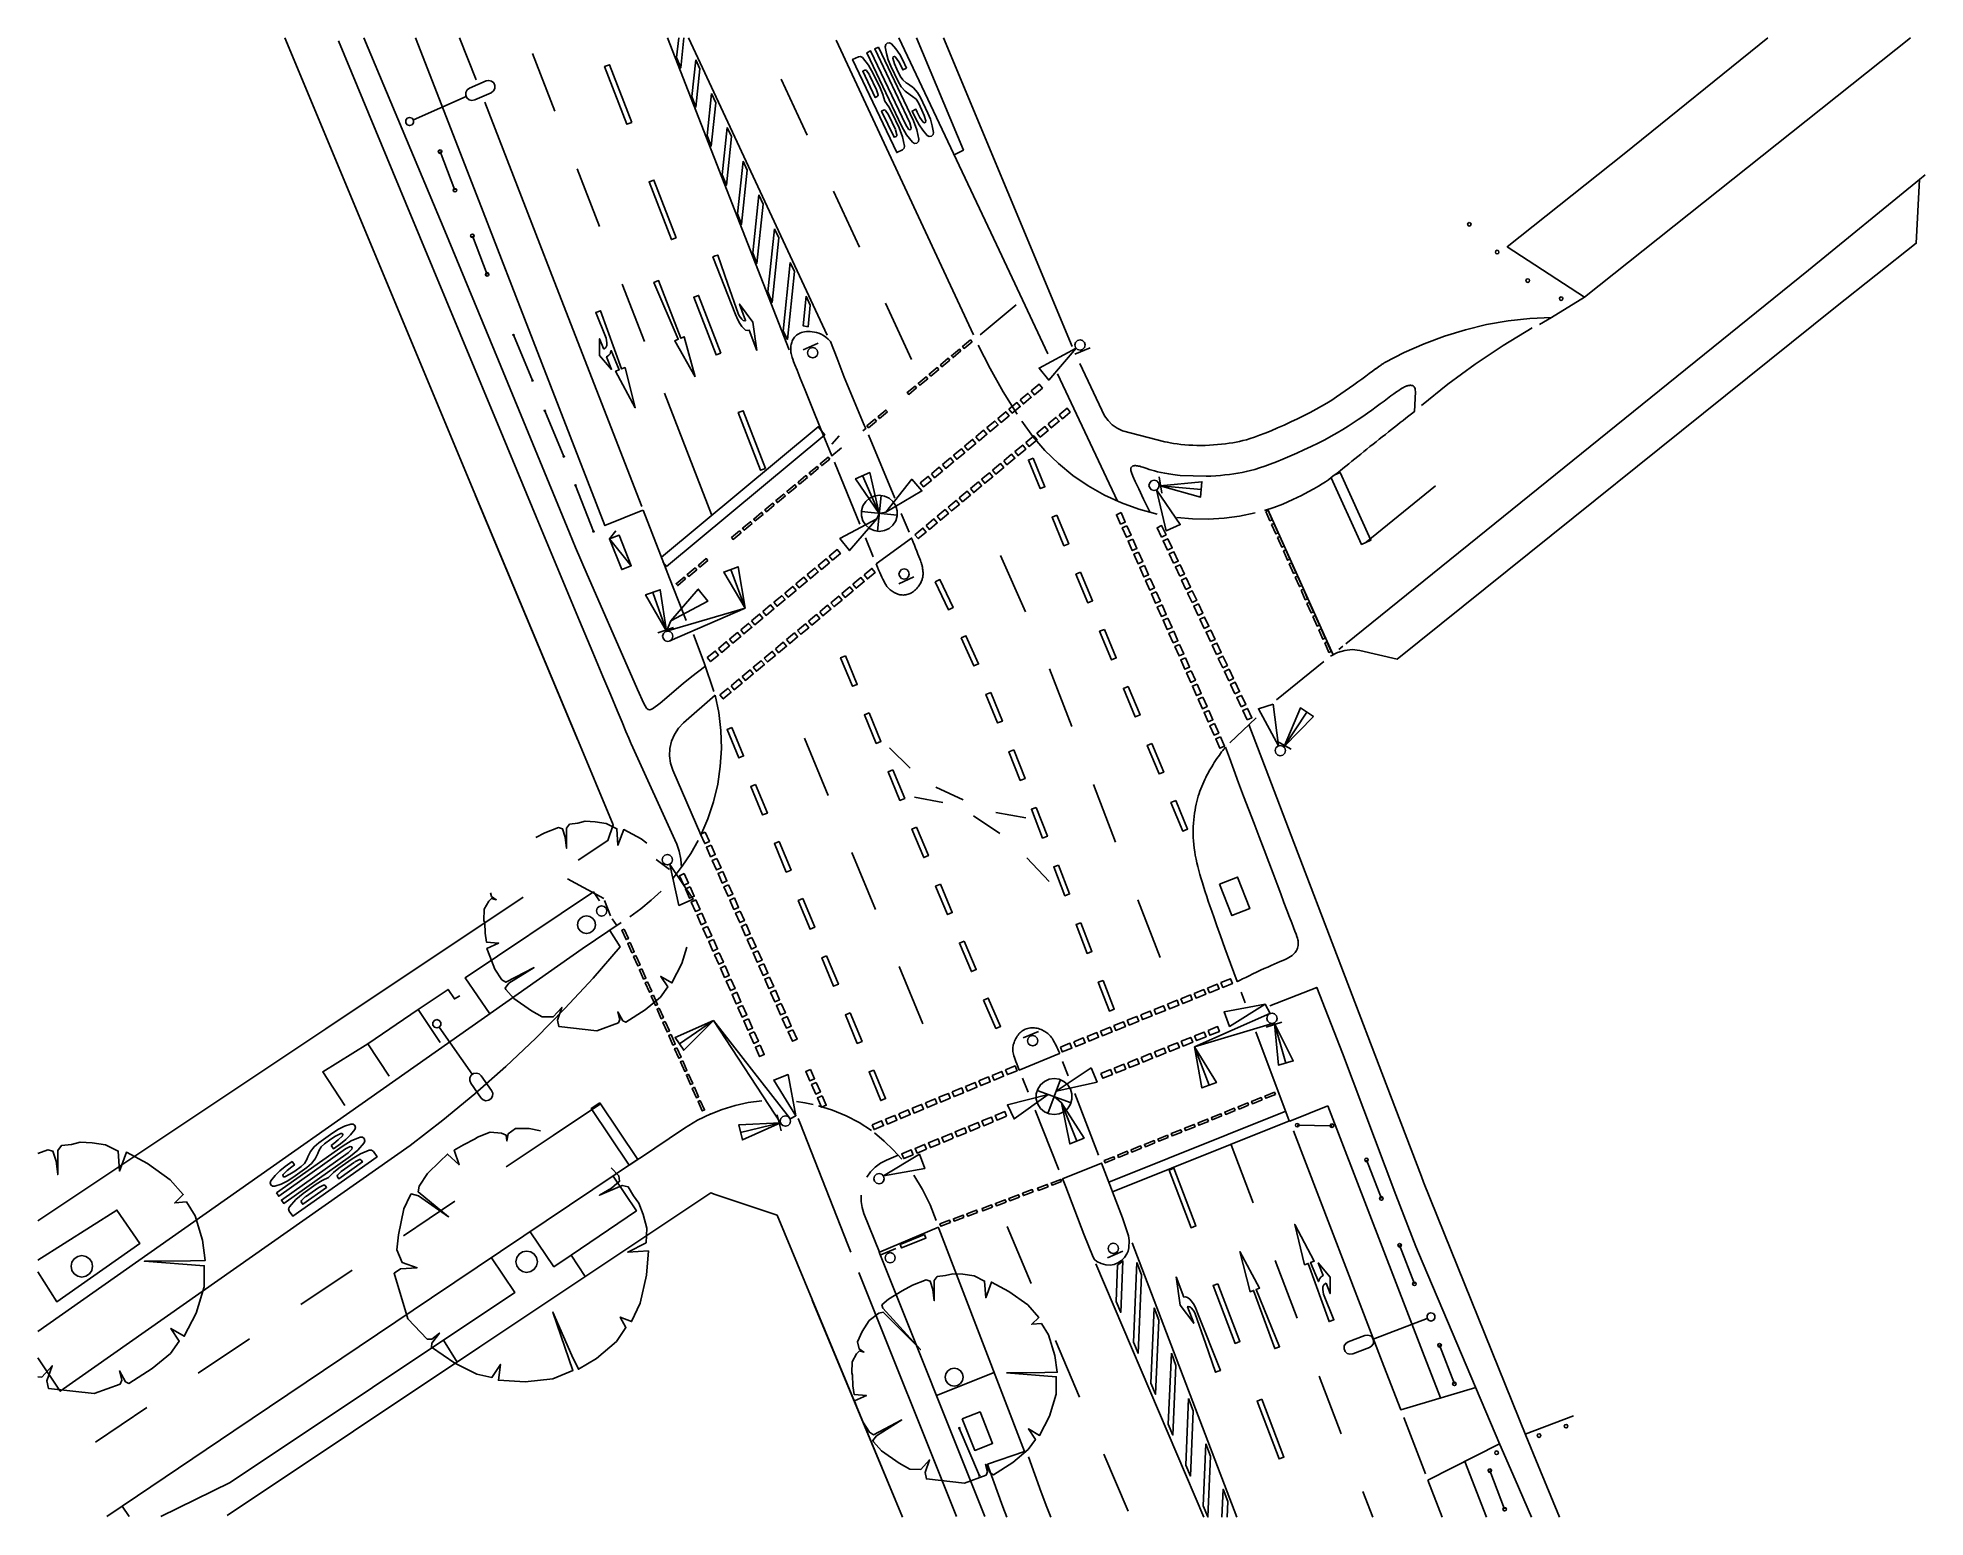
# Model space of a CAD drawing. Header units: inches. Extents: x 567313.8 to 567405.4, y 5937968.2 to 5938040.
import ezdxf

# ---------------------------------------------------------------- set-up
doc = ezdxf.new("R2010")
doc.units = ezdxf.units.IN
doc.header["$MEASUREMENT"] = 0

msp = doc.modelspace()

# ---------------------------------------------------------------- linework, layer by layer
for points in [[(567339.9872, 5938006.0289), (567335.0198, 5938017.9343), (567325.823, 5938039.9744)], [(567328.4256, 5938039.8243), (567331.6949, 5938031.9519), (567334.3331, 5938025.604), (567336.4178, 5938020.5923), (567338.0269, 5938016.7287), (567339.2379, 5938013.8252), (567340.1286, 5938011.6934), (567340.7767, 5938010.1454), (567341.2599, 5938008.9929), (567341.6446, 5938008.0751), (567341.9523, 5938007.3407), (567342.193, 5938006.7654), (567342.377, 5938006.3251), (567342.5144, 5938005.9959), (567342.6153, 5938005.7535), (567342.6277, 5938005.7236)], [(567346.1846, 5938009.4607), (567345.573, 5938008.9898), (567345.1458, 5938008.6506), (567344.0323, 5938007.6987), (567343.657, 5938007.4134), (567343.5317, 5938007.3658), (567343.4553, 5938007.3805), (567343.3783, 5938007.4529), (567343.2507, 5938007.6758), (567342.9408, 5938008.3544), (567342.5417, 5938009.2504), (567340.489, 5938013.9329), (567339.9257, 5938015.247), (567339.631, 5938015.956), (567336.1958, 5938024.3161), (567333.5919, 5938030.6016), (567329.664, 5938039.9743)], [(567332.1643, 5938039.9743), (567335.2579, 5938032.0262), (567337.0376, 5938027.4433), (567341.3544, 5938016.3083), (567343.2026, 5938017.06)], [(567335.1049, 5938037.932), (567334.3097, 5938039.9743)], [(567350.2877, 5938024.8303), (567344.3848, 5938039.9741)], [(567344.9359, 5938039.9741), (567344.8366, 5938039.0189), (567345.0348, 5938038.5098), (567345.1872, 5938039.9741)], [(567352.1457, 5938025.5447), (567345.4059, 5938039.9741)], [(567359.2321, 5938025.5673), (567352.5764, 5938039.8538)], [(567362.8486, 5938024.6431), (567361.6119, 5938027.2669), (567360.3492, 5938029.9426), (567357.7143, 5938035.5261), (567355.6153, 5938039.974)], [(567356.4771, 5938039.974), (567358.7506, 5938034.5247), (567358.2944, 5938034.2968)], [(567357.7768, 5938039.974), (567364.0252, 5938024.9973)], [(567397.7633, 5938039.9734), (567390.794, 5938034.3432), (567385.1302, 5938029.837), (567388.8695, 5938027.382)], [(567404.6964, 5938039.9734), (567388.8698, 5938027.3817)], [(567338.9285, 5938036.4127), (567337.8423, 5938039.2079)], [(567345.7599, 5938038.9013), (567345.5749, 5938037.1231), (567345.7732, 5938036.614), (567345.9654, 5938038.4613), (567345.7599, 5938038.9013)], [(567353.6508, 5938039.0524), (567353.3708, 5938038.9196), (567355.5119, 5938034.4035), (567355.7919, 5938034.5363), (567355.8707, 5938034.6108), (567355.8903, 5938034.7174), (567355.7935, 5938035.1721), (567355.6275, 5938035.6064), (567355.2905, 5938036.3171), (567355.1276, 5938036.6158), (567354.9318, 5938036.8941), (567354.8403, 5938037.2218), (567354.7122, 5938037.5371), (567354.3753, 5938038.2477), (567354.1441, 5938038.6512), (567353.8534, 5938039.014), (567353.7584, 5938039.0662), (567353.6508, 5938039.0524)], [(567354.6263, 5938039.5149), (567356.3229, 5938035.9362), (567356.489, 5938035.5019), (567356.5858, 5938035.0472), (567356.5661, 5938034.9405), (567356.4874, 5938034.866), (567356.3798, 5938034.8522), (567356.2848, 5938034.9044), (567355.9941, 5938035.2673), (567355.7629, 5938035.6707), (567354.0663, 5938039.2494), (567354.247, 5938039.335), (567355.9468, 5938035.7495), (567356.0897, 5938035.5378), (567356.1463, 5938035.5136), (567356.2019, 5938035.54), (567356.219, 5938035.5991), (567356.1455, 5938035.8437), (567354.4457, 5938039.4292), (567354.6263, 5938039.5149)], [(567355.9912, 5938038.5027), (567355.8105, 5938038.417), (567355.7414, 5938038.5629), (567355.611, 5938038.8079), (567355.4586, 5938039.0398), (567355.3993, 5938039.0707), (567355.339, 5938039.0421), (567355.3254, 5938038.9766), (567355.4085, 5938038.7118), (567355.5156, 5938038.4558), (567355.6802, 5938038.1086), (567355.8015, 5938037.9271), (567355.9698, 5938037.7882), (567356.0885, 5938037.7164), (567356.3223, 5938037.542), (567356.5178, 5938037.3257), (567356.6678, 5938037.0755), (567357.0261, 5938036.3198), (567357.1498, 5938036.0171), (567357.2399, 5938035.7027), (567357.2952, 5938035.3804), (567357.2744, 5938035.2754), (567357.1964, 5938035.2022), (567357.0903, 5938035.1881), (567356.9959, 5938035.2385), (567356.7814, 5938035.4853), (567356.595, 5938035.754), (567356.439, 5938036.0415), (567356.2605, 5938036.4178), (567356.4412, 5938036.5035), (567356.5103, 5938036.3576), (567356.6407, 5938036.1126), (567356.7931, 5938035.8807), (567356.8524, 5938035.8498), (567356.9128, 5938035.8785), (567356.9263, 5938035.9439), (567356.8433, 5938036.2087), (567356.7361, 5938036.4647), (567356.5715, 5938036.8119), (567356.4503, 5938036.9934), (567356.2819, 5938037.1323), (567356.1632, 5938037.2041), (567355.9294, 5938037.3785), (567355.7339, 5938037.5949), (567355.5839, 5938037.845), (567355.2257, 5938038.6007), (567355.1019, 5938038.9034), (567355.0118, 5938039.2178), (567354.9565, 5938039.5401), (567354.9773, 5938039.6451), (567355.0553, 5938039.7183), (567355.1614, 5938039.7324), (567355.2559, 5938039.682), (567355.4704, 5938039.4352), (567355.6567, 5938039.1665), (567355.8128, 5938038.879), (567355.9912, 5938038.5027)], [(567342.655, 5938035.8684), (567342.4219, 5938035.7783), (567341.3407, 5938038.5754), (567341.5738, 5938038.6655), (567342.655, 5938035.8684)], [(567351.1758, 5938035.2524), (567349.9141, 5938037.9728)], [(567354.1914, 5938038.1689), (567354.0485, 5938038.3806), (567354.0077, 5938038.4034), (567353.9613, 5938038.3976), (567353.8619, 5938038.3504), (567354.4668, 5938037.0746), (567354.5661, 5938037.1217), (567354.6, 5938037.154), (567354.6082, 5938037.2), (567354.5348, 5938037.4446), (567354.1946, 5938038.1621)], [(567332.0654, 5938035.9914), (567334.6278, 5938037.1176)], [(567334.7881, 5938037.5292), (567335.5888, 5938037.8811), (567335.7253, 5938037.9073), (567335.8597, 5938037.8717), (567335.9653, 5938037.7813), (567336.0212, 5938037.654), (567336.0164, 5938037.5151), (567335.9518, 5938037.392), (567335.8401, 5938037.3092), (567335.0394, 5938036.9573), (567334.9029, 5938036.931), (567334.7685, 5938036.9667), (567334.6629, 5938037.0571), (567334.607, 5938037.1843), (567334.6118, 5938037.3233), (567334.6764, 5938037.4463), (567334.7881, 5938037.5292)], [(567346.5251, 5938037.263), (567346.3133, 5938035.2273), (567346.5115, 5938034.7182), (567346.7305, 5938036.8231), (567346.5251, 5938037.263)], [(567343.1414, 5938017.2296), (567338.9016, 5938028.166), (567337.1211, 5938032.751), (567335.5272, 5938036.8473)], [(567355.4468, 5938035.5208), (567355.1067, 5938036.2383), (567354.9638, 5938036.45), (567354.923, 5938036.4728), (567354.8766, 5938036.4669), (567354.7772, 5938036.4198), (567355.3821, 5938035.144), (567355.4814, 5938035.1911), (567355.5154, 5938035.2233), (567355.5236, 5938035.2694), (567355.4501, 5938035.5139)], [(567331.8824, 5938036.1109), (567331.7649, 5938036.0727), (567331.6923, 5938035.9728), (567331.6923, 5938035.8492), (567331.7649, 5938035.7492), (567331.8824, 5938035.7111), (567331.9999, 5938035.7492), (567332.0726, 5938035.8492), (567332.0726, 5938035.9728), (567331.9999, 5938036.0727), (567331.8824, 5938036.1109)], [(567347.2902, 5938035.6248), (567347.0516, 5938033.3315), (567347.2499, 5938032.8224), (567347.4957, 5938035.1849), (567347.2902, 5938035.6248)], [(567333.3613, 5938034.5347), (567333.3001, 5938034.5094), (567333.2748, 5938034.4482), (567333.3001, 5938034.3871), (567333.3612, 5938034.3617), (567333.4224, 5938034.3871), (567333.4477, 5938034.4482), (567333.4224, 5938034.5094), (567333.3613, 5938034.5347)], [(567333.3613, 5938034.4482), (567334.0791, 5938032.5789)], [(567341.1009, 5938030.8224), (567340.0147, 5938033.6176)], [(567348.0554, 5938033.9866), (567347.7899, 5938031.4357), (567347.9882, 5938030.9266), (567348.2608, 5938033.5466), (567348.0554, 5938033.9866)], [(567334.0791, 5938032.6653), (567334.018, 5938032.64), (567333.9926, 5938032.5789), (567334.018, 5938032.5177), (567334.0791, 5938032.4924), (567334.1403, 5938032.5177), (567334.1656, 5938032.5789), (567334.1403, 5938032.64), (567334.0791, 5938032.6653)], [(567344.8173, 5938030.2742), (567344.5842, 5938030.1841), (567343.503, 5938032.9812), (567343.7361, 5938033.0713), (567344.8173, 5938030.2742)], [(567353.6991, 5938029.8115), (567352.4375, 5938032.5319)], [(567377.2964, 5938010.5682), (567399.751, 5938028.7073), (567405.1249, 5938033.1045)], [(567405.1249, 5938033.1045), (567404.9698, 5938030.0017), (567401.0593, 5938026.904), (567379.7965, 5938009.824), (567377.9825, 5938010.2564)], [(567405.1249, 5938033.1045), (567405.407, 5938033.3317)], [(567348.8205, 5938032.3483), (567348.5283, 5938029.5399), (567348.7265, 5938029.0308), (567349.026, 5938031.9084), (567348.8205, 5938032.3483)], [(567349.5857, 5938030.7101), (567349.2666, 5938027.6441), (567349.4649, 5938027.135), (567349.7911, 5938030.2702), (567349.5857, 5938030.7101)], [(567383.2896, 5938031.0116), (567383.2285, 5938030.9863), (567383.2032, 5938030.9251), (567383.2285, 5938030.864), (567383.2896, 5938030.8386), (567383.3508, 5938030.864), (567383.3761, 5938030.9251), (567383.3508, 5938030.9863), (567383.2896, 5938031.0116)], [(567334.9279, 5938030.451), (567334.8667, 5938030.4257), (567334.8414, 5938030.3645), (567334.8667, 5938030.3034), (567334.9279, 5938030.278), (567334.989, 5938030.3034), (567335.0144, 5938030.3645), (567334.989, 5938030.4257), (567334.9279, 5938030.451)], [(567334.9279, 5938030.3645), (567335.6458, 5938028.4952)], [(567348.7222, 5938024.803), (567348.3568, 5938025.7869), (567348.2825, 5938025.7741), (567348.1836, 5938025.7963), (567348.0753, 5938025.8806), (567347.998, 5938025.9684), (567347.8995, 5938026.1088), (567347.7972, 5938026.2952), (567347.6964, 5938026.5546), (567346.5939, 5938029.3441), (567346.711, 5938029.3876), (567346.8281, 5938029.4311), (567347.3209, 5938028.0146), (567347.8136, 5938026.5981), (567347.8686, 5938026.4859), (567347.926, 5938026.3984), (567347.9939, 5938026.3194), (567348.0698, 5938026.2615), (567348.1455, 5938026.2466), (567348.1828, 5938026.2554), (567347.887, 5938027.0519), (567348.5335, 5938026.1725), (567348.7222, 5938024.803)], [(567350.3508, 5938029.0718), (567350.005, 5938025.7483), (567350.2135, 5938025.3376), (567350.5563, 5938028.6319), (567350.3508, 5938029.0718)], [(567384.6391, 5938029.6628), (567384.5779, 5938029.6375), (567384.5526, 5938029.5763), (567384.5779, 5938029.5152), (567384.6391, 5938029.4898), (567384.7003, 5938029.5152), (567384.7256, 5938029.5763), (567384.7003, 5938029.6375), (567384.6391, 5938029.6628)], [(567335.6458, 5938028.5816), (567335.5846, 5938028.5563), (567335.5593, 5938028.4952), (567335.5846, 5938028.434), (567335.6458, 5938028.4087), (567335.7069, 5938028.434), (567335.7322, 5938028.4952), (567335.7069, 5938028.5563), (567335.6458, 5938028.5816)], [(567343.2732, 5938025.2321), (567342.1871, 5938028.0273)], [(567345.7273, 5938023.5208), (567344.7433, 5938025.2789), (567344.9169, 5938025.3494), (567343.7303, 5938028.1042), (567343.9618, 5938028.1982), (567345.0327, 5938025.3965), (567345.2063, 5938025.467), (567345.7273, 5938023.5208)], [(567386.1235, 5938028.2803), (567386.0624, 5938028.255), (567386.037, 5938028.1938), (567386.0624, 5938028.1326), (567386.1235, 5938028.1073), (567386.1847, 5938028.1326), (567386.21, 5938028.1938), (567386.1847, 5938028.255), (567386.1235, 5938028.2803)], [(567346.9796, 5938024.68), (567346.7465, 5938024.5899), (567345.6654, 5938027.387), (567345.8984, 5938027.4771), (567346.9796, 5938024.68)], [(567351.116, 5938027.4336), (567350.9674, 5938026.0056), (567351.2132, 5938025.9541), (567351.3214, 5938026.9937), (567351.116, 5938027.4336)], [(567356.2224, 5938024.3706), (567354.9608, 5938027.091)], [(567359.5594, 5938025.5581), (567361.3137, 5938027.0186)], [(567388.8698, 5938027.3817), (567387.2732, 5938026.4107)], [(567387.743, 5938027.4036), (567387.6818, 5938027.3783), (567387.6565, 5938027.3171), (567387.6818, 5938027.2559), (567387.7429, 5938027.2306), (567387.8041, 5938027.2559), (567387.8294, 5938027.3171), (567387.8041, 5938027.3782), (567387.743, 5938027.4036)], [(567341.2966, 5938024.87), (567341.1017, 5938025.3748), (567341.0919, 5938024.5674), (567341.6776, 5938023.8828), (567341.4389, 5938024.5014), (567341.4736, 5938024.5167), (567341.5473, 5938024.57), (567341.6038, 5938024.6451), (567341.6251, 5938024.6989), (567341.6647, 5938024.7948), (567342.0463, 5938023.8644), (567341.8715, 5938023.7969), (567342.8245, 5938022.0218), (567342.3378, 5938023.9769), (567342.1629, 5938023.9094), (567341.1413, 5938026.7295), (567340.9082, 5938026.6395), (567341.4189, 5938025.3942), (567341.4503, 5938025.168), (567341.4496, 5938025.0464), (567341.4068, 5938024.9497), (567341.3189, 5938024.8796), (567341.2966, 5938024.87)], [(567379.1928, 5938024.2187), (567380.131, 5938024.7053), (567381.0971, 5938025.1338), (567382.0876, 5938025.5026), (567383.0986, 5938025.8102), (567384.1266, 5938026.0557), (567385.1676, 5938026.238), (567386.2177, 5938026.3565), (567387.2732, 5938026.4107), (567386.6964, 5938026.0577)], [(567336.9354, 5938025.5256), (567336.9523, 5938025.5665), (567336.9114, 5938025.5833), (567336.8946, 5938025.5425), (567336.9354, 5938025.5256)], [(567337.8451, 5938023.3396), (567336.9234, 5938025.5545)], [(567353.8722, 5938020.9018), (567354.011, 5938021.0124), (567353.9381, 5938021.1859), (567352.9634, 5938023.5086), (567352.6184, 5938024.4089), (567352.2993, 5938025.2347), (567352.1878, 5938025.351), (567352.0748, 5938025.4477), (567351.9611, 5938025.5265), (567351.8477, 5938025.5893), (567351.7354, 5938025.6377), (567351.625, 5938025.6737), (567351.5174, 5938025.699), (567351.4133, 5938025.7153), (567351.3137, 5938025.7242), (567351.2186, 5938025.7264), (567351.1284, 5938025.722), (567351.0432, 5938025.7116), (567350.9631, 5938025.6955), (567350.8884, 5938025.6739), (567350.8192, 5938025.6474), (567350.7557, 5938025.6162), (567350.698, 5938025.5807), (567350.646, 5938025.5414), (567350.5994, 5938025.4987), (567350.5579, 5938025.453), (567350.5214, 5938025.4048), (567350.4896, 5938025.3545), (567350.4622, 5938025.3025), (567350.4391, 5938025.2494), (567350.4199, 5938025.1956), (567350.4044, 5938025.1414), (567350.3922, 5938025.0874), (567350.3831, 5938025.0339), (567350.3767, 5938024.9814), (567350.3728, 5938024.9304), (567350.3709, 5938024.8812), (567350.3708, 5938024.8342), (567350.3723, 5938024.7896), (567350.3759, 5938024.7456), (567350.3822, 5938024.7002), (567350.3917, 5938024.6513), (567350.4051, 5938024.5967), (567350.423, 5938024.5345), (567350.446, 5938024.4624), (567350.4747, 5938024.3785), (567350.5124, 5938024.274), (567350.5737, 5938024.1132), (567350.6756, 5938023.854), (567350.8354, 5938023.454), (567351.0702, 5938022.8709), (567351.3973, 5938022.0626), (567351.8339, 5938020.9867), (567352.3588, 5938019.695), (567352.8396, 5938020.0784)], [(567350.9761, 5938024.8306), (567351.7075, 5938025.154)], [(567359.1649, 5938025.2261), (567359.0882, 5938025.3183), (567358.704, 5938024.9985), (567358.7808, 5938024.9063), (567359.1649, 5938025.2261)], [(567364.4068, 5938025.3209), (567364.2818, 5938025.2875), (567364.1904, 5938025.196), (567364.1569, 5938025.071), (567364.1904, 5938024.9461), (567364.2818, 5938024.8546), (567364.4068, 5938024.8211), (567364.5317, 5938024.8546), (567364.6232, 5938024.9461), (567364.6567, 5938025.071), (567364.6232, 5938025.196), (567364.5317, 5938025.2875), (567364.4068, 5938025.3209)], [(567386.339, 5938025.8952), (567384.9329, 5938025.0486), (567383.567, 5938024.1386), (567382.2442, 5938023.1671), (567380.9672, 5938022.136)], [(567351.4377, 5938024.9427), (567351.3128, 5938024.9092), (567351.2213, 5938024.8177), (567351.1878, 5938024.6928), (567351.2213, 5938024.5678), (567351.3128, 5938024.4764), (567351.4377, 5938024.4429), (567351.5627, 5938024.4764), (567351.6541, 5938024.5678), (567351.6876, 5938024.6928), (567351.6542, 5938024.8177), (567351.5627, 5938024.9092), (567351.4377, 5938024.9427)], [(567358.0893, 5938024.3307), (567358.0126, 5938024.4229), (567357.6285, 5938024.1031), (567357.7052, 5938024.011), (567358.0893, 5938024.3307)], [(567358.6271, 5938024.7784), (567358.5504, 5938024.8706), (567358.1663, 5938024.5508), (567358.243, 5938024.4587), (567358.6271, 5938024.7784)], [(567359.4682, 5938025.0669), (567360.0508, 5938023.9226), (567360.681, 5938022.8037), (567361.3577, 5938021.7123)], [(567364.2153, 5938024.9105), (567362.4219, 5938023.9508), (567362.8913, 5938023.3663), (567364.2153, 5938024.9105)], [(567364.8925, 5938024.9372), (567364.1591, 5938024.6183)], [(567379.1928, 5938024.2187), (567379.1607, 5938024.1987), (567379.1258, 5938024.1762), (567379.0351, 5938024.1159), (567379.0082, 5938024.0976), (567378.9005, 5938024.0228), (567378.8808, 5938024.0088), (567378.7547, 5938023.918), (567378.7434, 5938023.9098), (567378.5946, 5938023.8005), (567378.434, 5938023.6815), (567378.2614, 5938023.5533), (567378.0783, 5938023.4177), (567377.8866, 5938023.2767), (567377.6876, 5938023.1321), (567377.483, 5938022.9857), (567377.2744, 5938022.8393), (567377.0609, 5938022.6932), (567376.8409, 5938022.5471), (567376.6124, 5938022.4005), (567376.3736, 5938022.2531), (567376.1224, 5938022.1045), (567375.857, 5938021.9542), (567375.5752, 5938021.802), (567375.2748, 5938021.6472), (567374.9592, 5938021.4913), (567374.6347, 5938021.3371), (567374.3079, 5938021.1875), (567373.9853, 5938021.0453), (567373.6735, 5938020.913), (567373.3795, 5938020.7935), (567373.1106, 5938020.6895), (567372.8719, 5938020.603), (567372.661, 5938020.5323), (567372.4729, 5938020.475), (567372.3017, 5938020.4286), (567372.1408, 5938020.3904), (567371.9827, 5938020.358), (567371.8201, 5938020.3294), (567371.647, 5938020.3031), (567371.4632, 5938020.2784), (567371.2729, 5938020.2562), (567371.0781, 5938020.2369), (567370.8801, 5938020.221), (567370.6801, 5938020.2089), (567370.4791, 5938020.2009), (567370.2785, 5938020.1973), (567370.0791, 5938020.1984), (567369.8799, 5938020.2044), (567369.6812, 5938020.2151), (567369.4852, 5938020.2302), (567369.2947, 5938020.249), (567369.1124, 5938020.2712), (567368.9414, 5938020.296), (567368.7849, 5938020.3225), (567368.6459, 5938020.35), (567368.5232, 5938020.378), (567366.4588, 5938020.9124)], [(567337.8571, 5938023.3107), (567337.8739, 5938023.3516), (567337.833, 5938023.3684), (567337.8162, 5938023.3275), (567337.8571, 5938023.3107)], [(567357.0138, 5938023.4354), (567356.9371, 5938023.5276), (567356.5529, 5938023.2078), (567356.6297, 5938023.1156), (567357.0138, 5938023.4354)], [(567357.5516, 5938023.8831), (567357.4748, 5938023.9753), (567357.0907, 5938023.6555), (567357.1674, 5938023.5633), (567357.5516, 5938023.8831)], [(567363.3098, 5938023.6646), (567366.2213, 5938017.4873)], [(567364.3948, 5938024.176), (567365.5944, 5938021.6309)], [(567346.5344, 5938016.8439), (567344.2462, 5938022.7323)], [(567356.476, 5938022.9877), (567356.3993, 5938023.0799), (567356.0151, 5938022.7601), (567356.0919, 5938022.668), (567356.476, 5938022.9877)], [(567361.495, 5938022.4042), (567361.8791, 5938022.724), (567362.039, 5938022.5319), (567361.6549, 5938022.2122), (567361.495, 5938022.4042)], [(567362.0328, 5938022.8519), (567362.4169, 5938023.1717), (567362.5768, 5938022.9796), (567362.1926, 5938022.6598), (567362.0328, 5938022.8519)], [(567374.2404, 5938017.3472), (567374.7347, 5938017.5781), (567375.1421, 5938017.775), (567375.4748, 5938017.9432), (567375.7453, 5938018.0878), (567375.9658, 5938018.2141), (567376.1487, 5938018.3274), (567376.3064, 5938018.4328), (567376.4512, 5938018.5356), (567376.5933, 5938018.6401), (567376.7351, 5938018.747), (567376.8767, 5938018.856), (567377.0183, 5938018.967), (567377.1601, 5938019.0797), (567377.3024, 5938019.194), (567377.4453, 5938019.3095), (567377.5891, 5938019.4262), (567377.7338, 5938019.5437), (567377.8795, 5938019.662), (567378.0261, 5938019.7808), (567378.1734, 5938019.9001), (567378.3213, 5938020.0196), (567378.4697, 5938020.1392), (567378.6187, 5938020.2588), (567378.7679, 5938020.3781), (567378.9173, 5938020.4971), (567379.0666, 5938020.6156), (567379.2155, 5938020.7333), (567379.3636, 5938020.85), (567379.5105, 5938020.9657), (567379.656, 5938021.08), (567379.7997, 5938021.1927), (567379.9412, 5938021.3038), (567380.0804, 5938021.413), (567380.2177, 5938021.521), (567380.3538, 5938021.6282), (567380.4894, 5938021.7352), (567380.6223, 5938021.8405), (567380.674, 5938022.8017), (567380.6678, 5938022.8879), (567380.6549, 5938022.9558), (567380.6362, 5938023.0077), (567380.6131, 5938023.0459), (567380.5866, 5938023.0728), (567380.5578, 5938023.0905), (567380.5279, 5938023.1015), (567380.498, 5938023.108), (567380.469, 5938023.1121), (567380.4408, 5938023.1141), (567380.4129, 5938023.114), (567380.3849, 5938023.112), (567380.3565, 5938023.1081), (567380.3273, 5938023.1023), (567380.2969, 5938023.0947), (567380.265, 5938023.0854), (567380.2307, 5938023.074), (567380.1923, 5938023.0591), (567380.1477, 5938023.0388), (567380.0947, 5938023.0112), (567380.0313, 5938022.9746), (567379.9552, 5938022.9271), (567379.8644, 5938022.8668), (567379.7568, 5938022.7919), (567379.6308, 5938022.7012), (567379.4874, 5938022.5959), (567379.3281, 5938022.4779), (567379.1546, 5938022.349), (567378.9685, 5938022.2111), (567378.7713, 5938022.0662), (567378.5646, 5938021.9159), (567378.3499, 5938021.7623), (567378.1284, 5938021.6069), (567377.8991, 5938021.4499), (567377.6604, 5938021.2914), (567377.411, 5938021.1314), (567377.1492, 5938020.9698), (567376.8736, 5938020.8067), (567376.5827, 5938020.6421), (567376.275, 5938020.4758), (567375.9502, 5938020.3085), (567375.6128, 5938020.1418), (567375.2683, 5938019.9782), (567374.9224, 5938019.8198), (567374.5806, 5938019.6691), (567374.2486, 5938019.5282), (567373.932, 5938019.3995), (567373.6364, 5938019.2853), (567373.3658, 5938019.1871), (567373.1175, 5938019.1039), (567372.8874, 5938019.0339), (567372.6711, 5938018.9752), (567372.4644, 5938018.9262), (567372.2631, 5938018.8849), (567372.0629, 5938018.8497), (567371.8596, 5938018.8187), (567371.6498, 5938018.7906), (567371.4335, 5938018.7654), (567371.2118, 5938018.7434), (567370.9854, 5938018.7252), (567370.7553, 5938018.7113), (567370.5225, 5938018.702), (567369.2654, 5938018.7452), (567369.1302, 5938018.7586), (567368.9144, 5938018.7848), (567368.7084, 5938018.8147), (567368.5142, 5938018.8477), (567368.3337, 5938018.8833), (567368.1684, 5938018.921), (567368.0179, 5938018.96), (567367.8815, 5938018.9991), (567367.7581, 5938019.0375), (567367.647, 5938019.0741), (567367.5472, 5938019.1081), (567367.458, 5938019.1382), (567367.3784, 5938019.1637), (567367.3076, 5938019.1837), (567367.245, 5938019.1986), (567367.1897, 5938019.2087), (567367.1411, 5938019.2147), (567367.0985, 5938019.2171), (567367.0612, 5938019.2164), (567367.0284, 5938019.213), (567366.9995, 5938019.2076), (567366.9739, 5938019.2004), (567366.9513, 5938019.1913), (567366.9315, 5938019.1799), (567366.9144, 5938019.1661), (567366.8997, 5938019.1493), (567366.8874, 5938019.1293), (567366.8773, 5938019.1058), (567366.8691, 5938019.0784), (567366.8646, 5938019.0434), (567366.8729, 5938018.9837), (567366.9049, 5938018.8785), (567366.9717, 5938018.7074), (567367.0843, 5938018.4495), (567367.2536, 5938018.0845), (567367.4906, 5938017.5916), (567367.8062, 5938016.9502)], [(567338.4509, 5938021.8494), (567338.4678, 5938021.8902), (567338.4269, 5938021.907), (567338.4101, 5938021.8662), (567338.4509, 5938021.8494)], [(567339.3606, 5938019.6633), (567338.4389, 5938021.8782)], [(567349.1419, 5938019.0858), (567348.9089, 5938018.9956), (567347.8277, 5938021.7928), (567348.0608, 5938021.8829), (567349.1419, 5938019.0858)], [(567355.0665, 5938021.8212), (567354.9898, 5938021.9134), (567354.6056, 5938021.5936), (567354.6824, 5938021.5014), (567355.0665, 5938021.8212)], [(567360.4195, 5938021.5089), (567360.8036, 5938021.8286), (567360.9634, 5938021.6366), (567360.5793, 5938021.3168), (567360.4195, 5938021.5089)], [(567360.9572, 5938021.9565), (567361.3414, 5938022.2763), (567361.5012, 5938022.0842), (567361.1171, 5938021.7645), (567360.9572, 5938021.9565)], [(567362.8518, 5938021.239), (567363.236, 5938021.5587), (567363.3958, 5938021.3667), (567363.0117, 5938021.0469), (567362.8518, 5938021.239)], [(567363.3896, 5938021.6866), (567363.7737, 5938022.0064), (567363.9336, 5938021.8143), (567363.5495, 5938021.4945), (567363.3896, 5938021.6866)], [(567365.5944, 5938021.6309), (567365.7631, 5938021.4002), (567365.9672, 5938021.2002), (567366.2012, 5938021.0361), (567366.4588, 5938020.9124)], [(567344.1905, 5938014.5232), (567344.3503, 5938014.3311), (567352.0235, 5938020.7166), (567351.7038, 5938021.1008), (567344.0952, 5938014.769)], [(567352.36, 5938020.2643), (567352.7123, 5938020.6653)], [(567354.5287, 5938021.3735), (567354.452, 5938021.4657), (567354.0679, 5938021.1459), (567354.1446, 5938021.0537), (567354.5287, 5938021.3735)], [(567354.1386, 5938020.7068), (567355.4212, 5938017.6355)], [(567359.3439, 5938020.6135), (567359.728, 5938020.9333), (567359.8879, 5938020.7412), (567359.5038, 5938020.4215), (567359.3439, 5938020.6135)], [(567359.8817, 5938021.0612), (567360.2658, 5938021.381), (567360.4257, 5938021.1889), (567360.0415, 5938020.8691), (567359.8817, 5938021.0612)], [(567361.5827, 5938021.3709), (567362.1136, 5938020.6371), (567362.7053, 5938019.9515), (567363.3536, 5938019.3191), (567364.0537, 5938018.7445), (567364.8003, 5938018.232), (567365.5881, 5938017.7852), (567366.4113, 5938017.4076), (567367.2638, 5938017.1019), (567368.1394, 5938016.8703)], [(567361.7763, 5938020.3436), (567362.1604, 5938020.6634), (567362.3203, 5938020.4713), (567361.9361, 5938020.1515), (567361.7763, 5938020.3436)], [(567362.314, 5938020.7913), (567362.6982, 5938021.111), (567362.858, 5938020.919), (567362.4739, 5938020.5992), (567362.314, 5938020.7913)], [(567339.3726, 5938019.6344), (567339.3894, 5938019.6753), (567339.3486, 5938019.6921), (567339.3317, 5938019.6513), (567339.3726, 5938019.6344)], [(567358.2683, 5938019.7182), (567358.6525, 5938020.038), (567358.8123, 5938019.8459), (567358.4282, 5938019.5261), (567358.2683, 5938019.7182)], [(567358.8061, 5938020.1659), (567359.1903, 5938020.4856), (567359.3501, 5938020.2935), (567358.966, 5938019.9738), (567358.8061, 5938020.1659)], [(567360.7007, 5938019.4483), (567361.0848, 5938019.768), (567361.2447, 5938019.576), (567360.8606, 5938019.2562), (567360.7007, 5938019.4483)], [(567361.2385, 5938019.8959), (567361.6226, 5938020.2157), (567361.7825, 5938020.0236), (567361.3984, 5938019.7039), (567361.2385, 5938019.8959)], [(567351.1868, 5938018.6418), (567351.11, 5938018.734), (567350.7259, 5938018.4143), (567350.8026, 5938018.3221), (567351.1868, 5938018.6418)], [(567351.7246, 5938019.0894), (567351.6479, 5938019.1816), (567351.2637, 5938018.8619), (567351.3404, 5938018.7697), (567351.7246, 5938019.0894)], [(567352.2625, 5938019.537), (567352.1857, 5938019.6292), (567351.8015, 5938019.3095), (567351.8783, 5938019.2173), (567352.2625, 5938019.537)], [(567352.4868, 5938019.3836), (567353.7223, 5938016.3769)], [(567354.667, 5938016.9022), (567354.2018, 5938018.8823), (567353.5161, 5938018.5792), (567354.667, 5938016.9022)], [(567354.667, 5938016.9022), (567353.859, 5938018.7307)], [(567357.1928, 5938018.8228), (567357.5769, 5938019.1426), (567357.7368, 5938018.9505), (567357.3527, 5938018.6308), (567357.1928, 5938018.8228)], [(567357.7306, 5938019.2705), (567358.1147, 5938019.5903), (567358.2746, 5938019.3982), (567357.8904, 5938019.0784), (567357.7306, 5938019.2705)], [(567359.6252, 5938018.5529), (567360.0093, 5938018.8727), (567360.1692, 5938018.6806), (567359.785, 5938018.3608), (567359.6252, 5938018.5529)], [(567360.1629, 5938019.0006), (567360.5471, 5938019.3203), (567360.7069, 5938019.1283), (567360.3228, 5938018.8085), (567360.1629, 5938019.0006)], [(567362.1281, 5938019.5806), (567362.7045, 5938018.1964), (567362.4738, 5938018.1003), (567361.8974, 5938019.4845), (567362.1281, 5938019.5806)], [(567376.7597, 5938018.7659), (567377.0173, 5938018.8841), (567378.5199, 5938015.6065), (567378.0655, 5938015.3982), (567376.5829, 5938018.6324)], [(567340.0378, 5938005.8999), (567335.069, 5938017.8046)], [(567339.9425, 5938018.2308), (567339.9602, 5938018.2712), (567339.9198, 5938018.289), (567339.902, 5938018.2485), (567339.9425, 5938018.2308)], [(567340.8017, 5938016.0244), (567339.9311, 5938018.2598)], [(567350.1111, 5938017.7466), (567350.0343, 5938017.8388), (567349.6502, 5938017.5191), (567349.7269, 5938017.4269), (567350.1111, 5938017.7466)], [(567350.6489, 5938018.1942), (567350.5722, 5938018.2864), (567350.188, 5938017.9667), (567350.2647, 5938017.8745), (567350.6489, 5938018.1942)], [(567354.9784, 5938016.9599), (567356.2429, 5938018.5531), (567356.7342, 5938017.9868), (567354.9784, 5938016.9599)], [(567356.655, 5938018.3752), (567357.0391, 5938018.6949), (567357.199, 5938018.5028), (567356.8149, 5938018.1831), (567356.655, 5938018.3752)], [(567358.5496, 5938017.6576), (567358.9337, 5938017.9773), (567359.0936, 5938017.7853), (567358.7095, 5938017.4655), (567358.5496, 5938017.6576)], [(567359.0874, 5938018.1052), (567359.4715, 5938018.425), (567359.6314, 5938018.2329), (567359.2472, 5938017.9132), (567359.0874, 5938018.1052)], [(567367.9996, 5938018.5098), (567367.8746, 5938018.4764), (567367.7832, 5938018.3849), (567367.7497, 5938018.2599), (567367.7832, 5938018.135), (567367.8746, 5938018.0435), (567367.9996, 5938018.01), (567368.1245, 5938018.0435), (567368.216, 5938018.135), (567368.2495, 5938018.2599), (567368.216, 5938018.3849), (567368.1245, 5938018.4764), (567367.9996, 5938018.5098)], [(567368.1221, 5938018.0422), (567368.5794, 5938016.0602), (567369.2663, 5938016.3605), (567368.1221, 5938018.0422)], [(567368.2458, 5938018.6741), (567368.3811, 5938017.886)], [(567368.2947, 5938018.2401), (567370.2526, 5938017.6891), (567370.3193, 5938018.4358), (567368.2947, 5938018.2401)], [(567368.2947, 5938018.2401), (567370.2859, 5938018.0624)], [(567378.2927, 5938015.5023), (567381.652, 5938018.2419)], [(567345.2944, 5938011.7105), (567344.9059, 5938012.6894), (567344.6972, 5938013.2206), (567344.4888, 5938013.755), (567344.0507, 5938014.8837), (567343.2069, 5938017.0604)], [(567349.0354, 5938016.8515), (567348.9586, 5938016.9437), (567348.5745, 5938016.624), (567348.6512, 5938016.5318), (567349.0354, 5938016.8515)], [(567349.5732, 5938017.2991), (567349.4965, 5938017.3912), (567349.1123, 5938017.0715), (567349.189, 5938016.9793), (567349.5732, 5938017.2991)], [(567353.7968, 5938016.9892), (567355.5373, 5938016.8151)], [(567354.6671, 5938017.7768), (567354.4207, 5938017.7414), (567354.1942, 5938017.6379), (567354.0061, 5938017.4749), (567353.8715, 5938017.2655), (567353.8013, 5938017.0266), (567353.8013, 5938016.7777), (567353.8714, 5938016.5388), (567354.006, 5938016.3294), (567354.1942, 5938016.1663), (567354.4206, 5938016.0629), (567354.667, 5938016.0275), (567354.9134, 5938016.0629), (567355.1399, 5938016.1663), (567355.328, 5938016.3293), (567355.4626, 5938016.5388), (567355.5328, 5938016.7777), (567355.5328, 5938017.0266), (567355.4626, 5938017.2655), (567355.3281, 5938017.4749), (567355.1399, 5938017.6379), (567354.9135, 5938017.7414), (567354.6671, 5938017.7768)], [(567354.5489, 5938016.6397), (567354.667, 5938016.9022)], [(567354.58, 5938016.0318), (567354.7541, 5938017.7725)], [(567354.9784, 5938016.9599), (567354.667, 5938016.9022)], [(567355.7274, 5938016.9024), (567356.1103, 5938015.9855)], [(567357.4741, 5938016.7622), (567357.8582, 5938017.082), (567358.018, 5938016.8899), (567357.6339, 5938016.5701), (567357.4741, 5938016.7622)], [(567358.0118, 5938017.2099), (567358.396, 5938017.5297), (567358.5558, 5938017.3376), (567358.1717, 5938017.0178), (567358.0118, 5938017.2099)], [(567366.3962, 5938016.9372), (567366.5988, 5938016.4803), (567366.3703, 5938016.379), (567366.1677, 5938016.8359), (567366.3962, 5938016.9372)], [(567369.1023, 5938016.7055), (567369.8634, 5938016.639), (567370.6272, 5938016.6277), (567371.3899, 5938016.6716), (567372.1475, 5938016.7705), (567372.8959, 5938016.9239)], [(567373.3584, 5938017.0474), (567373.8027, 5938017.1876), (567374.2404, 5938017.3472)], [(567373.4147, 5938016.9969), (567373.5242, 5938017.046), (567373.7283, 5938016.5898), (567373.6188, 5938016.5407), (567373.4147, 5938016.9969)], [(567373.5137, 5938017.094), (567376.6798, 5938010.0458)], [(567340.813, 5938015.9952), (567340.8308, 5938016.0357), (567340.7903, 5938016.0534), (567340.7726, 5938016.013), (567340.813, 5938015.9952)], [(567341.5775, 5938015.6611), (567342.1729, 5938014.1767), (567342.6368, 5938014.3628), (567342.0414, 5938015.8472), (567341.5775, 5938015.6611), (567341.8862, 5938016.0542)], [(567347.9597, 5938015.9563), (567347.8829, 5938016.0485), (567347.4988, 5938015.7288), (567347.5755, 5938015.6366), (567347.9597, 5938015.9563)], [(567348.4975, 5938016.4039), (567348.4208, 5938016.4961), (567348.0366, 5938016.1764), (567348.1133, 5938016.0842), (567348.4975, 5938016.4039)], [(567354.5489, 5938016.6397), (567352.7555, 5938015.68), (567353.2249, 5938015.0955), (567354.5489, 5938016.6397)], [(567356.3985, 5938015.8669), (567356.7826, 5938016.1866), (567356.9425, 5938015.9946), (567356.5584, 5938015.6748), (567356.3985, 5938015.8669)], [(567356.9363, 5938016.3145), (567357.3204, 5938016.6343), (567357.4803, 5938016.4422), (567357.0962, 5938016.1225), (567356.9363, 5938016.3145)], [(567363.2809, 5938016.8122), (567363.8574, 5938015.4281), (567363.6267, 5938015.332), (567363.0503, 5938016.7162), (567363.2809, 5938016.8122)], [(567366.6798, 5938016.2975), (567366.8824, 5938015.8406), (567366.654, 5938015.7393), (567366.4513, 5938016.1962), (567366.6798, 5938016.2975)], [(567368.3512, 5938015.7488), (567368.1388, 5938016.2012), (567368.365, 5938016.3075), (567368.5774, 5938015.8551), (567368.3512, 5938015.7488)], [(567373.7005, 5938016.3583), (567373.81, 5938016.4073), (567374.0141, 5938015.9511), (567373.9046, 5938015.9021), (567373.7005, 5938016.3583)], [(567341.5775, 5938015.6611), (567342.1729, 5938014.1767), (567342.6368, 5938014.3628), (567341.5775, 5938015.6611)], [(567352.2395, 5938014.8262), (567352.6237, 5938015.1459), (567352.7835, 5938014.9538), (567352.3993, 5938014.6341), (567352.2395, 5938014.8262)], [(567353.9961, 5938015.7104), (567354.3698, 5938014.8009)], [(567354.5151, 5938014.4472), (567356.2297, 5938015.6996), (567356.2594, 5938015.627), (567356.3118, 5938015.4985), (567356.3692, 5938015.357), (567356.4288, 5938015.2096), (567356.4877, 5938015.0634), (567356.543, 5938014.9252), (567356.5918, 5938014.8022), (567356.6319, 5938014.6997), (567356.6638, 5938014.6162), (567356.6887, 5938014.5485), (567356.7078, 5938014.4935), (567356.7221, 5938014.4479), (567356.733, 5938014.4087), (567356.7415, 5938014.3724), (567356.7489, 5938014.3361), (567356.756, 5938014.2972), (567356.763, 5938014.2556), (567356.7695, 5938014.2118), (567356.7755, 5938014.1665), (567356.7806, 5938014.1203), (567356.7846, 5938014.0737), (567356.7875, 5938014.0273), (567356.7889, 5938013.9816), (567356.7886, 5938013.9372), (567356.7864, 5938013.8937), (567356.7822, 5938013.8508), (567356.7756, 5938013.808), (567356.7665, 5938013.765), (567356.7546, 5938013.7214), (567356.7397, 5938013.6767), (567356.7217, 5938013.6306), (567356.7003, 5938013.5828), (567356.6755, 5938013.5337), (567356.6476, 5938013.4838), (567356.6166, 5938013.4336), (567356.5826, 5938013.3836), (567356.5458, 5938013.3344), (567356.5063, 5938013.2865), (567356.4641, 5938013.2404), (567356.4194, 5938013.1965), (567356.3726, 5938013.1552), (567356.3237, 5938013.1167), (567356.2732, 5938013.0814), (567356.2213, 5938013.0495), (567356.1682, 5938013.0213), (567356.1143, 5938012.9969), (567356.0598, 5938012.9768), (567356.0049, 5938012.9611), (567355.9497, 5938012.9499), (567355.8943, 5938012.9429), (567355.8387, 5938012.9402), (567355.7829, 5938012.9417), (567355.7269, 5938012.9473), (567355.6708, 5938012.957), (567355.6146, 5938012.9705), (567355.5584, 5938012.9879), (567355.5025, 5938013.0089), (567355.4474, 5938013.0331), (567355.3935, 5938013.0602), (567355.3411, 5938013.0899), (567355.2906, 5938013.1218), (567355.2425, 5938013.1556), (567355.1972, 5938013.191), (567355.1548, 5938013.2279), (567355.1148, 5938013.2672), (567355.0765, 5938013.3102), (567355.0391, 5938013.3579), (567355.0018, 5938013.4117), (567354.9639, 5938013.4726), (567354.9246, 5938013.5418), (567354.8832, 5938013.6206), (567354.839, 5938013.7098), (567354.792, 5938013.8092), (567354.7423, 5938013.9182), (567354.69, 5938014.0364), (567354.6351, 5938014.1631), (567354.5778, 5938014.2979), (567354.5151, 5938014.4472)], [(567366.9634, 5938015.6579), (567367.166, 5938015.201), (567366.9376, 5938015.0997), (567366.735, 5938015.5566), (567366.9634, 5938015.6579)], [(567368.6486, 5938015.1155), (567368.4362, 5938015.5679), (567368.6624, 5938015.6741), (567368.8748, 5938015.2217), (567368.6486, 5938015.1155)], [(567373.9861, 5938015.7245), (567374.0956, 5938015.7735), (567374.2997, 5938015.3173), (567374.1902, 5938015.2683), (567373.9861, 5938015.7245)], [(567374.2719, 5938015.0858), (567374.3813, 5938015.1348), (567374.5855, 5938014.6786), (567374.476, 5938014.6296), (567374.2719, 5938015.0858)], [(567345.8083, 5938014.1659), (567345.7315, 5938014.2581), (567345.3474, 5938013.9384), (567345.4241, 5938013.8462), (567345.8083, 5938014.1659)], [(567346.353, 5938014.6141), (567346.2763, 5938014.7063), (567345.8921, 5938014.3866), (567345.9688, 5938014.2944), (567346.353, 5938014.6141)], [(567348.1646, 5938012.3089), (567347.8204, 5938014.3136), (567347.1176, 5938014.0527), (567348.1646, 5938012.3089)], [(567348.1646, 5938012.3089), (567347.469, 5938014.1832)], [(567351.1638, 5938013.931), (567351.548, 5938014.2507), (567351.7078, 5938014.0586), (567351.3236, 5938013.7389), (567351.1638, 5938013.931)], [(567351.7016, 5938014.3786), (567352.0858, 5938014.6983), (567352.2457, 5938014.5062), (567351.8615, 5938014.1865), (567351.7016, 5938014.3786)], [(567353.9275, 5938013.9117), (567354.3117, 5938014.2314), (567354.4715, 5938014.0393), (567354.0874, 5938013.7196), (567353.9275, 5938013.9117)], [(567355.8727, 5938014.2066), (567355.7477, 5938014.1731), (567355.6563, 5938014.0817), (567355.6228, 5938013.9567), (567355.6563, 5938013.8318), (567355.7477, 5938013.7403), (567355.8727, 5938013.7068), (567355.9976, 5938013.7403), (567356.0891, 5938013.8318), (567356.1226, 5938013.9567), (567356.0891, 5938014.0817), (567355.9976, 5938014.1731), (567355.8727, 5938014.2066)], [(567360.5545, 5938014.8627), (567361.7631, 5938012.1184)], [(567367.247, 5938015.0182), (567367.4496, 5938014.5613), (567367.2212, 5938014.46), (567367.0186, 5938014.9169), (567367.247, 5938015.0182)], [(567367.5307, 5938014.3786), (567367.7333, 5938013.9217), (567367.5048, 5938013.8204), (567367.3022, 5938014.2773), (567367.5307, 5938014.3786)], [(567368.9461, 5938014.4821), (567368.7336, 5938014.9345), (567368.9598, 5938015.0408), (567369.1722, 5938014.5884), (567368.9461, 5938014.4821)], [(567369.2435, 5938013.8488), (567369.031, 5938014.3012), (567369.2572, 5938014.4074), (567369.4697, 5938013.955), (567369.2435, 5938013.8488)], [(567374.5577, 5938014.4471), (567374.6671, 5938014.4961), (567374.8713, 5938014.0399), (567374.7618, 5938013.9909), (567374.5577, 5938014.4471)], [(567344.5595, 5938011.6885), (567345.8847, 5938013.2317), (567346.3537, 5938012.6468), (567344.5595, 5938011.6885)], [(567345.2704, 5938013.7184), (567345.1937, 5938013.8106), (567344.8095, 5938013.4908), (567344.8863, 5938013.3987), (567345.2704, 5938013.7184)], [(567350.0881, 5938013.0358), (567350.4723, 5938013.3555), (567350.6321, 5938013.1634), (567350.2479, 5938012.8437), (567350.0881, 5938013.0358)], [(567350.6259, 5938013.4834), (567351.0101, 5938013.8031), (567351.17, 5938013.611), (567350.7858, 5938013.2913), (567350.6259, 5938013.4834)], [(567352.8518, 5938013.0165), (567353.236, 5938013.3362), (567353.3959, 5938013.1442), (567353.0117, 5938012.8245), (567352.8518, 5938013.0165)], [(567353.3897, 5938013.4641), (567353.7739, 5938013.7838), (567353.9337, 5938013.5918), (567353.5495, 5938013.272), (567353.3897, 5938013.4641)], [(567356.3374, 5938013.8296), (567355.6137, 5938013.4894)], [(567357.3825, 5938013.5848), (567357.6089, 5938013.6906), (567358.2434, 5938012.332), (567358.0169, 5938012.2263), (567357.3825, 5938013.5848)], [(567364.4338, 5938014.0439), (567365.0102, 5938012.6598), (567364.7796, 5938012.5637), (567364.2031, 5938013.9478), (567364.4338, 5938014.0439)], [(567367.8143, 5938013.7389), (567368.0169, 5938013.2821), (567367.7885, 5938013.1808), (567367.5859, 5938013.6376), (567367.8143, 5938013.7389)], [(567369.5409, 5938013.2154), (567369.3284, 5938013.6678), (567369.5546, 5938013.774), (567369.7671, 5938013.3216), (567369.5409, 5938013.2154)], [(567374.8435, 5938013.8084), (567374.9529, 5938013.8574), (567375.1571, 5938013.4012), (567375.0476, 5938013.3522), (567374.8435, 5938013.8084)], [(567344.3368, 5938011.1808), (567344.037, 5938013.1926), (567343.3285, 5938012.9473), (567344.3368, 5938011.1808)], [(567343.6828, 5938013.07), (567344.3368, 5938011.1808), (567348.1646, 5938012.3089)], [(567349.0124, 5938012.1407), (567349.3966, 5938012.4603), (567349.5564, 5938012.2683), (567349.1722, 5938011.9486), (567349.0124, 5938012.1407)], [(567349.5502, 5938012.5882), (567349.9344, 5938012.9079), (567350.0943, 5938012.7158), (567349.7101, 5938012.3961), (567349.5502, 5938012.5882)], [(567351.7761, 5938012.1214), (567352.1603, 5938012.4411), (567352.3201, 5938012.249), (567351.936, 5938011.9293), (567351.7761, 5938012.1214)], [(567352.314, 5938012.5689), (567352.6982, 5938012.8887), (567352.858, 5938012.6966), (567352.4738, 5938012.3769), (567352.314, 5938012.5689)], [(567368.098, 5938013.0993), (567368.3005, 5938012.6424), (567368.0721, 5938012.5411), (567367.8695, 5938012.998), (567368.098, 5938013.0993)], [(567368.3816, 5938012.4597), (567368.5842, 5938012.0028), (567368.3557, 5938011.9015), (567368.1531, 5938012.3583), (567368.3816, 5938012.4597)], [(567369.8383, 5938012.582), (567369.6259, 5938013.0344), (567369.852, 5938013.1407), (567370.0645, 5938012.6883), (567369.8383, 5938012.582)], [(567370.1357, 5938011.9487), (567369.9233, 5938012.4011), (567370.1495, 5938012.5073), (567370.3619, 5938012.0549), (567370.1357, 5938011.9487)], [(567375.1293, 5938013.1697), (567375.2387, 5938013.2187), (567375.4429, 5938012.7625), (567375.3334, 5938012.7135), (567375.1293, 5938013.1697)], [(567375.4151, 5938012.531), (567375.5245, 5938012.5801), (567375.7287, 5938012.1238), (567375.6192, 5938012.0749), (567375.4151, 5938012.531)], [(567344.5595, 5938011.6885), (567344.3368, 5938011.1808)], [(567348.1646, 5938012.3089), (567344.5075, 5938010.7121)], [(567347.9424, 5938011.2468), (567348.3266, 5938011.5665), (567348.4864, 5938011.3744), (567348.1022, 5938011.0547), (567347.9424, 5938011.2468)], [(567348.4745, 5938011.6931), (567348.8587, 5938012.0128), (567349.0186, 5938011.8207), (567348.6344, 5938011.501), (567348.4745, 5938011.6931)], [(567350.7004, 5938011.2262), (567351.0846, 5938011.5459), (567351.2445, 5938011.3538), (567350.8603, 5938011.0341), (567350.7004, 5938011.2262)], [(567351.2383, 5938011.6738), (567351.6225, 5938011.9935), (567351.7823, 5938011.8014), (567351.3981, 5938011.4817), (567351.2383, 5938011.6738)], [(567368.6652, 5938011.82), (567368.8678, 5938011.3631), (567368.6394, 5938011.2618), (567368.4368, 5938011.7187), (567368.6652, 5938011.82)], [(567370.4331, 5938011.3153), (567370.2207, 5938011.7677), (567370.4469, 5938011.874), (567370.6593, 5938011.4216), (567370.4331, 5938011.3153)], [(567375.7009, 5938011.8924), (567375.8103, 5938011.9414), (567376.0145, 5938011.4852), (567375.905, 5938011.4361), (567375.7009, 5938011.8924)], [(567343.9284, 5938011.1037), (567344.6823, 5938011.3704)], [(567344.4075, 5938011.191), (567344.2825, 5938011.1575), (567344.1911, 5938011.0661), (567344.1576, 5938010.9411), (567344.191, 5938010.8161), (567344.2825, 5938010.7247), (567344.4075, 5938010.6912), (567344.5324, 5938010.7247), (567344.6239, 5938010.8161), (567344.6574, 5938010.9411), (567344.6239, 5938011.066), (567344.5324, 5938011.1575), (567344.4075, 5938011.191)], [(567346.6457, 5938008.2666), (567346.1702, 5938009.654), (567345.6497, 5938011.025)], [(567346.861, 5938010.3503), (567347.2452, 5938010.67), (567347.405, 5938010.4779), (567347.0208, 5938010.1582), (567346.861, 5938010.3503)], [(567347.4045, 5938010.7992), (567347.7887, 5938011.1189), (567347.9486, 5938010.9268), (567347.5644, 5938010.6071), (567347.4045, 5938010.7992)], [(567349.6248, 5938010.331), (567350.0089, 5938010.6507), (567350.1688, 5938010.4586), (567349.7846, 5938010.1389), (567349.6248, 5938010.331)], [(567350.1626, 5938010.7786), (567350.5468, 5938011.0983), (567350.7066, 5938010.9062), (567350.3224, 5938010.5865), (567350.1626, 5938010.7786)], [(567358.6436, 5938010.8664), (567358.8717, 5938010.9684), (567359.484, 5938009.5998), (567359.2559, 5938009.4977), (567358.6436, 5938010.8664)], [(567365.5867, 5938011.2756), (567366.1631, 5938009.8914), (567365.9324, 5938009.7954), (567365.356, 5938011.1795), (567365.5867, 5938011.2756)], [(567368.9489, 5938011.1804), (567369.1515, 5938010.7235), (567368.923, 5938010.6221), (567368.7204, 5938011.079), (567368.9489, 5938011.1804)], [(567369.2325, 5938010.5407), (567369.4351, 5938010.0838), (567369.2066, 5938009.9825), (567369.0041, 5938010.4394), (567369.2325, 5938010.5407)], [(567370.7305, 5938010.682), (567370.5181, 5938011.1344), (567370.7443, 5938011.2406), (567370.9567, 5938010.7882), (567370.7305, 5938010.682)], [(567371.0279, 5938010.0486), (567370.8155, 5938010.501), (567371.0417, 5938010.6072), (567371.2541, 5938010.1548), (567371.0279, 5938010.0486)], [(567375.9867, 5938011.2537), (567376.0961, 5938011.3027), (567376.3003, 5938010.8465), (567376.1908, 5938010.7975), (567375.9867, 5938011.2537)], [(567376.2724, 5938010.615), (567376.3819, 5938010.664), (567376.5861, 5938010.2078), (567376.4766, 5938010.1588), (567376.2724, 5938010.615)], [(567346.3232, 5938009.9027), (567346.7073, 5938010.2224), (567346.8672, 5938010.0303), (567346.483, 5938009.7106), (567346.3232, 5938009.9027)], [(567348.549, 5938009.4358), (567348.9332, 5938009.7556), (567349.0931, 5938009.5635), (567348.7089, 5938009.2438), (567348.549, 5938009.4358)], [(567349.0869, 5938009.8834), (567349.4711, 5938010.2031), (567349.6309, 5938010.0111), (567349.2467, 5938009.6914), (567349.0869, 5938009.8834)], [(567353.022, 5938009.9915), (567352.7911, 5938009.8958), (567353.3658, 5938008.5109), (567353.5966, 5938008.6067), (567353.022, 5938009.9915)], [(567369.5161, 5938009.901), (567369.7187, 5938009.4441), (567369.4903, 5938009.3428), (567369.2877, 5938009.7997), (567369.5161, 5938009.901)], [(567371.3253, 5938009.4152), (567371.1129, 5938009.8676), (567371.3391, 5938009.9739), (567371.5515, 5938009.5215), (567371.3253, 5938009.4152)], [(567376.2338, 5938009.7098), (567373.9433, 5938007.8596)], [(567377.9825, 5938010.2564), (567377.6124, 5938010.2906), (567377.2426, 5938010.2532), (567376.8869, 5938010.1457), (567376.5583, 5938009.972)], [(567377.1552, 5938010.4541), (567376.9519, 5938010.29)], [(567347.4734, 5938008.5407), (567347.8575, 5938008.8604), (567348.0174, 5938008.6683), (567347.6332, 5938008.3486), (567347.4734, 5938008.5407)], [(567348.0112, 5938008.9883), (567348.3954, 5938009.308), (567348.5552, 5938009.1159), (567348.171, 5938008.7962), (567348.0112, 5938008.9883)], [(567362.9246, 5938009.3537), (567364.0036, 5938006.5561)], [(567369.7998, 5938009.2614), (567370.0024, 5938008.8045), (567369.7739, 5938008.7032), (567369.5713, 5938009.1601), (567369.7998, 5938009.2614)], [(567371.6227, 5938008.7819), (567371.4103, 5938009.2343), (567371.6365, 5938009.3405), (567371.8489, 5938008.8881), (567371.6227, 5938008.7819)], [(567371.9201, 5938008.1485), (567371.7077, 5938008.6009), (567371.9339, 5938008.7072), (567372.1463, 5938008.2547), (567371.9201, 5938008.1485)], [(567346.7031, 5938008.0884), (567345.1703, 5938006.7351), (567344.9244, 5938006.4754), (567344.7288, 5938006.176), (567344.5896, 5938005.8466), (567344.5114, 5938005.4976), (567344.4965, 5938005.1404), (567344.5455, 5938004.7861), (567344.6569, 5938004.4463), (567346.0076, 5938001.3066)], [(567346.0075, 5938001.2856), (567346.353, 5938002.0863), (567346.6274, 5938002.9142), (567346.8286, 5938003.7628), (567346.9551, 5938004.6257), (567347.0059, 5938005.4963), (567346.9806, 5938006.3681), (567346.8794, 5938007.2343), (567346.7031, 5938008.0884)], [(567346.9355, 5938008.0931), (567347.3197, 5938008.4128), (567347.4795, 5938008.2207), (567347.0953, 5938007.901), (567346.9355, 5938008.0931)], [(567360.0717, 5938008.2157), (567359.8402, 5938008.1216), (567360.4048, 5938006.7326), (567360.6363, 5938006.8267), (567360.0717, 5938008.2157)], [(567366.7395, 5938008.5073), (567367.316, 5938007.1231), (567367.0853, 5938007.0271), (567366.5088, 5938008.4112), (567366.7395, 5938008.5073)], [(567370.0834, 5938008.6217), (567370.286, 5938008.1649), (567370.0576, 5938008.0636), (567369.855, 5938008.5204), (567370.0834, 5938008.6217)], [(567370.367, 5938007.9821), (567370.5696, 5938007.5252), (567370.3412, 5938007.4239), (567370.1386, 5938007.8808), (567370.367, 5938007.9821)], [(567372.2175, 5938007.5152), (567372.0051, 5938007.9676), (567372.2313, 5938008.0738), (567372.4437, 5938007.6214), (567372.2175, 5938007.5152)], [(567354.172, 5938007.2222), (567353.9413, 5938007.1262), (567354.5174, 5938005.7419), (567354.7482, 5938005.8379), (567354.172, 5938007.2222)], [(567370.6506, 5938007.3425), (567370.8532, 5938006.8856), (567370.6248, 5938006.7843), (567370.4222, 5938007.2412), (567370.6506, 5938007.3425)], [(567372.952, 5938006.9852), (567371.6723, 5938005.7634)], [(567372.515, 5938006.8818), (567372.3025, 5938007.3342), (567372.5287, 5938007.4404), (567372.7412, 5938006.988), (567372.515, 5938006.8818)], [(567373.7765, 5938007.6476), (567373.0621, 5938007.4205), (567374.025, 5938005.6288), (567373.7765, 5938007.6476)], [(567374.3052, 5938005.5884), (567375.7229, 5938007.0469), (567375.0983, 5938007.4614), (567374.3052, 5938005.5884)], [(567374.3052, 5938005.5884), (567375.4106, 5938007.2542)], [(567339.9872, 5938006.0289), (567341.7553, 5938001.7915), (567341.4993, 5938001.0308), (567340.0608, 5938000.0711)], [(567347.5124, 5938006.5196), (567347.2815, 5938006.4239), (567347.8559, 5938005.0388), (567348.0867, 5938005.1346), (567347.5124, 5938006.5196)], [(567351.0325, 5938005.9894), (567352.1828, 5938003.2201)], [(567370.9343, 5938006.7028), (567371.1369, 5938006.2459), (567370.9084, 5938006.1446), (567370.7058, 5938006.6015), (567370.9343, 5938006.7028)], [(567371.2179, 5938006.0632), (567371.4205, 5938005.6063), (567371.1921, 5938005.505), (567370.9895, 5938005.9618), (567371.2179, 5938006.0632)], [(567372.5984, 5938006.6559), (567373.5618, 5938004.116), (567374.651, 5938001.2757), (567379.4584, 5937988.6643), (567380.9625, 5937984.7329), (567381.0734, 5937984.4512), (567386.0276, 5937972.1638), (567386.6217, 5937970.7102), (567387.6629, 5937968.2018)], [(567342.6281, 5938005.7227), (567344.8246, 5938000.8944)], [(567355.1567, 5938005.5206), (567356.1616, 5938004.5481)], [(567361.1895, 5938005.4313), (567360.9567, 5938005.3403), (567361.5028, 5938003.9439), (567361.7355, 5938004.0349), (567361.1895, 5938005.4313)], [(567367.8924, 5938005.739), (567368.4688, 5938004.3548), (567368.2381, 5938004.2587), (567367.6617, 5938005.6429), (567367.8924, 5938005.739)], [(567371.4694, 5938005.5619), (567371.4254, 5938005.5119), (567371.3779, 5938005.4555), (567371.3279, 5938005.3936), (567371.2754, 5938005.3263), (567371.2206, 5938005.2535), (567371.1635, 5938005.1751), (567371.1042, 5938005.0912), (567371.0433, 5938005.0025), (567370.9812, 5938004.9095), (567370.9185, 5938004.813), (567370.8558, 5938004.7136), (567370.7935, 5938004.6121), (567370.7322, 5938004.509), (567370.6724, 5938004.4051), (567370.6146, 5938004.301), (567370.5588, 5938004.1964), (567370.5049, 5938004.0911), (567370.4531, 5938003.9847), (567370.4031, 5938003.877), (567370.355, 5938003.7678), (567370.3087, 5938003.6566), (567370.2642, 5938003.5432), (567370.2216, 5938003.4272), (567370.1808, 5938003.3083), (567370.142, 5938003.1859), (567370.1054, 5938003.0596), (567370.0711, 5938002.9289), (567370.0391, 5938002.7934), (567370.0096, 5938002.6525), (567369.9828, 5938002.5058), (567369.9588, 5938002.3531), (567369.9379, 5938002.1949), (567369.9204, 5938002.0322), (567369.9066, 5938001.8658), (567369.897, 5938001.6966), (567369.8917, 5938001.5255), (567369.8912, 5938001.3532), (567369.8958, 5938001.1807), (567369.9058, 5938001.0085), (567369.921, 5938000.8363), (567369.9415, 5938000.6634), (567369.9671, 5938000.4891), (567369.9977, 5938000.3128), (567370.0333, 5938000.1336), (567370.0736, 5937999.9511), (567370.1188, 5937999.7645), (567370.1685, 5937999.5733), (567370.2227, 5937999.3772), (567370.281, 5937999.1762), (567370.3432, 5937998.9703), (567370.409, 5937998.7595), (567370.4782, 5937998.5435), (567370.5506, 5937998.3224), (567370.6258, 5937998.0962), (567370.7052, 5937997.8609), (567370.7956, 5937997.5975), (567370.9056, 5937997.2832), (567371.0436, 5937996.8951), (567371.218, 5937996.4104), (567371.4373, 5937995.8063), (567371.71, 5937995.0598), (567372.0306, 5937994.1857), (567372.082, 5937994.2119), (567372.1717, 5937994.2574), (567372.2932, 5937994.3185), (567372.4403, 5937994.3919), (567372.6064, 5937994.4738), (567372.7852, 5937994.5608), (567372.9705, 5937994.6494), (567373.1556, 5937994.7359), (567373.3352, 5937994.8174), (567373.5077, 5937994.8937), (567373.6722, 5937994.9652), (567373.828, 5937995.0322), (567373.9743, 5937995.095), (567374.1105, 5937995.1541), (567374.2357, 5937995.2097), (567374.3492, 5937995.2624), (567374.4506, 5937995.3123), (567374.5403, 5937995.3604), (567374.6192, 5937995.4072), (567374.6881, 5937995.4535), (567374.7478, 5937995.4999), (567374.7991, 5937995.5473), (567374.8429, 5937995.5964), (567374.8799, 5937995.6478), (567374.9109, 5937995.7021), (567374.9363, 5937995.7587), (567374.9564, 5937995.8169), (567374.9714, 5937995.8761), (567374.9817, 5937995.9354), (567374.9876, 5937995.9942), (567374.9894, 5937996.0516), (567374.9873, 5937996.1071), (567374.9814, 5937996.1611), (567374.9699, 5937996.2192), (567374.951, 5937996.2884), (567374.9225, 5937996.3754), (567374.8824, 5937996.4871), (567374.8288, 5937996.6305), (567374.7596, 5937996.8124), (567374.6729, 5937997.0398), (567374.5671, 5937997.3179), (567374.4424, 5937997.6464), (567374.2993, 5937998.0235), (567374.1386, 5937998.4474), (567373.9608, 5937998.9161), (567373.7667, 5937999.428), (567373.5567, 5937999.9811), (567373.3316, 5938000.5736), (567373.0927, 5938001.2019), (567372.8447, 5938001.855), (567372.5929, 5938002.5201), (567372.3425, 5938003.1844), (567372.0991, 5938003.8353), (567371.8678, 5938004.4599), (567371.6541, 5938005.0454), (567371.4694, 5938005.5619)], [(567374.1201, 5938005.6459), (567373.9951, 5938005.6125), (567373.9037, 5938005.521), (567373.8702, 5938005.396), (567373.9037, 5938005.2711), (567373.9951, 5938005.1796), (567374.1201, 5938005.1461), (567374.245, 5938005.1796), (567374.3365, 5938005.2711), (567374.37, 5938005.396), (567374.3365, 5938005.521), (567374.245, 5938005.6125), (567374.1201, 5938005.6459)], [(567373.9542, 5938005.8484), (567374.651, 5938005.456)], [(567355.3247, 5938004.4538), (567355.094, 5938004.3577), (567355.6707, 5938002.9737), (567355.9014, 5938003.0698), (567355.3247, 5938004.4538)], [(567348.6618, 5938003.75), (567348.4311, 5938003.6541), (567349.0064, 5938002.2695), (567349.2372, 5938002.3653), (567348.6618, 5938003.75)], [(567357.4175, 5938003.6254), (567358.7434, 5938003.0013)], [(567365.0615, 5938003.7501), (567366.1251, 5938000.9463)], [(567357.7502, 5938002.8699), (567356.3805, 5938003.13)], [(567360.3257, 5938002.3975), (567361.7769, 5938002.1384)], [(567362.2785, 5938002.6368), (567362.0455, 5938002.5466), (567362.5868, 5938001.1483), (567362.8198, 5938001.2385), (567362.2785, 5938002.6368)], [(567369.0453, 5938002.9707), (567369.6217, 5938001.5865), (567369.391, 5938001.4904), (567368.8146, 5938002.8746), (567369.0453, 5938002.9707)], [(567337.9988, 5938001.1706), (567338.4368, 5938001.4091), (567339.0986, 5938001.6596), (567339.2994, 5938001.6043), (567339.4255, 5938001.2013), (567339.4954, 5938000.6537), (567339.4963, 5938001.6346), (567339.6434, 5938001.8265), (567340.0474, 5938001.8784), (567340.3977, 5938001.9622), (567340.8777, 5938001.9384), (567341.4242, 5938001.8532), (567341.9399, 5938001.6042), (567341.9906, 5938000.7979), (567342.2675, 5938001.5605), (567343.1205, 5938001.1058), (567343.397, 5938000.907)], [(567346.2246, 5938001.4442), (567346.4269, 5938000.9872), (567346.1985, 5938000.886), (567345.9961, 5938001.343), (567346.2246, 5938001.4442)], [(567356.4779, 5938001.6856), (567356.2471, 5938001.5896), (567356.8232, 5938000.2053), (567357.0539, 5938000.3013), (567356.4779, 5938001.6856)], [(567360.52, 5938001.3727), (567359.2401, 5938002.2293)], [(567344.6622, 5937999.2098), (567345.1119, 5937999.7863), (567345.5184, 5938000.3942), (567345.8792, 5938001.0301)], [(567345.0686, 5937999.7274), (567345.0396, 5938000.1262), (567344.9578, 5938000.5175), (567344.8246, 5938000.8945)], [(567346.5079, 5938000.8045), (567346.7103, 5938000.3475), (567346.4818, 5938000.2463), (567346.2794, 5938000.7032), (567346.5079, 5938000.8045)], [(567349.8125, 5938000.9807), (567349.5818, 5938000.8849), (567350.1569, 5937999.5002), (567350.3876, 5937999.596), (567349.8125, 5938000.9807)], [(567353.3331, 5938000.4507), (567354.4834, 5937997.6813)], [(567344.4826, 5937999.6249), (567343.8507, 5938000.115)], [(567344.3847, 5938000.3465), (567344.2598, 5938000.313), (567344.1683, 5938000.2216), (567344.1348, 5938000.0966), (567344.1683, 5937999.9717), (567344.2597, 5937999.8802), (567344.3847, 5937999.8467), (567344.5096, 5937999.8802), (567344.6011, 5937999.9717), (567344.6346, 5938000.0966), (567344.6011, 5938000.2216), (567344.5097, 5938000.313), (567344.3847, 5938000.3465)], [(567344.5017, 5937999.8706), (567345.6346, 5937998.1813), (567344.9457, 5937997.8856), (567344.5017, 5937999.8706)], [(567346.7912, 5938000.1647), (567346.9936, 5937999.7077), (567346.7651, 5937999.6065), (567346.5627, 5938000.0635), (567346.7912, 5938000.1647)], [(567347.0746, 5937999.5249), (567347.277, 5937999.0679), (567347.0485, 5937998.9667), (567346.8461, 5937999.4237), (567347.0746, 5937999.5249)], [(567362.9042, 5937999.0416), (567361.8202, 5938000.1968)], [(567363.3606, 5937999.84), (567363.1276, 5937999.7499), (567363.6684, 5937998.3514), (567363.9014, 5937998.4415), (567363.3606, 5937999.84)], [(567339.5438, 5937999.1796), (567341.3004, 5937998.2223)], [(567342.5726, 5937997.3364), (567343.1026, 5937997.7169), (567343.6066, 5937998.1312), (567344.0825, 5937998.5774)], [(567345.2056, 5937999.4255), (567345.4078, 5937998.9685), (567345.1793, 5937998.8674), (567344.9771, 5937999.3244), (567345.2056, 5937999.4255)], [(567345.4887, 5937998.7856), (567345.6909, 5937998.3286), (567345.4623, 5937998.2275), (567345.2601, 5937998.6845), (567345.4887, 5937998.7856)], [(567347.3579, 5937998.8851), (567347.5603, 5937998.4281), (567347.3318, 5937998.3269), (567347.1294, 5937998.7839), (567347.3579, 5937998.8851)], [(567357.6298, 5937998.917), (567357.3992, 5937998.8208), (567357.9762, 5937997.4369), (567358.2068, 5937997.5331), (567357.6298, 5937998.917)], [(567371.1775, 5937998.9139), (567371.7759, 5937997.3877), (567372.6414, 5937997.7271), (567372.043, 5937999.2533), (567371.1775, 5937998.9139)], [(567313.8434, 5937982.5831), (567327.8117, 5937991.8995), (567337.3886, 5937998.2885)], [(567335.7788, 5937992.6312), (567334.5773, 5937994.3622), (567340.8022, 5937998.5366), (567341.0991, 5937998.1073)], [(567345.3325, 5937995.8605), (567345.0858, 5937995.0592), (567344.6072, 5937994.121), (567344.0673, 5937994.4366), (567344.4048, 5937993.9257), (567344.0488, 5937993.4296), (567343.3117, 5937992.8117), (567342.372, 5937992.2138), (567342.2317, 5937992.2841), (567341.9825, 5937992.7199), (567342.0851, 5937992.3492), (567342.0141, 5937992.1893), (567340.9702, 5937991.8013), (567339.1156, 5937992.0128), (567339.0521, 5937992.3142), (567339.272, 5937992.9306), (567338.8507, 5937992.4715), (567338.3101, 5937992.4802), (567337.7926, 5937992.7699), (567336.9412, 5937993.3675), (567336.5565, 5937993.8036), (567336.511, 5937993.8717), (567336.6955, 5937994.1029), (567337.9183, 5937994.8694), (567336.5487, 5937994.1541), (567336.3564, 5937994.2735), (567336.0239, 5937994.7821), (567335.7804, 5937995.4148), (567335.6323, 5937995.7998), (567336.2015, 5937996.0575), (567335.6044, 5937996.1053), (567335.5483, 5937996.5311), (567335.5256, 5937997.0458), (567335.4898, 5937997.1495), (567335.5066, 5937997.6945), (567335.7189, 5937998.0828), (567335.8627, 5937998.2224), (567336.0876, 5937998.1584), (567335.851, 5937998.3173), (567335.8092, 5937998.4951)], [(567341.1988, 5937997.8673), (567341.0738, 5937997.8338), (567340.9824, 5937997.7423), (567340.9489, 5937997.6174), (567340.9824, 5937997.4924), (567341.0738, 5937997.401), (567341.1988, 5937997.3675), (567341.3237, 5937997.401), (567341.4152, 5937997.4924), (567341.4487, 5937997.6174), (567341.4152, 5937997.7423), (567341.3237, 5937997.8338), (567341.1988, 5937997.8673)], [(567341.3373, 5937998.1199), (567341.6346, 5937997.3776)], [(567345.7717, 5937998.1458), (567345.9739, 5937997.6887), (567345.7454, 5937997.5876), (567345.5432, 5937998.0446), (567345.7717, 5937998.1458)], [(567347.6412, 5937998.2453), (567347.8436, 5937997.7883), (567347.6152, 5937997.6871), (567347.4128, 5937998.1441), (567347.6412, 5937998.2453)], [(567350.9625, 5937998.2111), (567350.7316, 5937998.1154), (567351.306, 5937996.7304), (567351.5369, 5937996.8261), (567350.9625, 5937998.2111)], [(567367.2071, 5937998.1496), (567368.2892, 5937995.3528)], [(567340.4643, 5937997.3814), (567340.2986, 5937997.3484), (567340.1581, 5937997.2546), (567340.0643, 5937997.1141), (567340.0313, 5937996.9484), (567340.0643, 5937996.7827), (567340.1581, 5937996.6422), (567340.2986, 5937996.5484), (567340.4642, 5937996.5154), (567340.6299, 5937996.5484), (567340.7704, 5937996.6422), (567340.8643, 5937996.7827), (567340.8972, 5937996.9484), (567340.8643, 5937997.1141), (567340.7704, 5937997.2546), (567340.63, 5937997.3484), (567340.4643, 5937997.3814)], [(567340.2559, 5937995.7767), (567342.1506, 5937997.0538)], [(567341.7085, 5937997.2262), (567341.9304, 5937996.9054)], [(567346.0548, 5937997.5059), (567346.257, 5937997.0488), (567346.0285, 5937996.9477), (567345.8263, 5937997.4047), (567346.0548, 5937997.5059)], [(567346.3379, 5937996.8659), (567346.5401, 5937996.4089), (567346.3115, 5937996.3078), (567346.1093, 5937996.7648), (567346.3379, 5937996.8659)], [(567347.9246, 5937997.6055), (567348.127, 5937997.1485), (567347.8985, 5937997.0474), (567347.6961, 5937997.5043), (567347.9246, 5937997.6055)], [(567348.2079, 5937996.9658), (567348.4103, 5937996.5088), (567348.1818, 5937996.4076), (567347.9794, 5937996.8646), (567348.2079, 5937996.9658)], [(567364.4424, 5937997.0432), (567364.2094, 5937996.953), (567364.7506, 5937995.5547), (567364.9837, 5937995.6449), (567364.4424, 5937997.0432)], [(567341.5991, 5937996.6631), (567342.0965, 5937995.8661), (567340.7823, 5937994.3488), (567339.4181, 5937992.8764), (567338.0053, 5937991.4504), (567336.5457, 5937990.0725), (567335.0407, 5937988.7442), (567333.4922, 5937987.467), (567331.9018, 5937986.2424), (567314.931, 5937974.315), (567313.8431, 5937975.9398)], [(567342.2897, 5937996.7303), (567342.4928, 5937996.2736), (567342.3831, 5937996.2248), (567342.1801, 5937996.6815), (567342.2897, 5937996.7303)], [(567342.574, 5937996.0909), (567342.777, 5937995.6342), (567342.6674, 5937995.5855), (567342.4644, 5937996.0422), (567342.574, 5937996.0909)], [(567346.621, 5937996.226), (567346.8232, 5937995.769), (567346.5946, 5937995.6679), (567346.3924, 5937996.1249), (567346.621, 5937996.226)], [(567348.4913, 5937996.326), (567348.6936, 5937995.869), (567348.4652, 5937995.7678), (567348.2628, 5937996.2248), (567348.4913, 5937996.326)], [(567358.7859, 5937996.1506), (567358.5556, 5937996.0535), (567359.1383, 5937994.6719), (567359.3686, 5937994.769), (567358.7859, 5937996.1506)], [(567340.2559, 5937995.7767), (567313.8432, 5937977.2196)], [(567342.8582, 5937995.4515), (567343.0613, 5937994.9948), (567342.9517, 5937994.9461), (567342.7486, 5937995.4028), (567342.8582, 5937995.4515)], [(567346.904, 5937995.5861), (567347.1062, 5937995.1291), (567346.8777, 5937995.028), (567346.6755, 5937995.485), (567346.904, 5937995.5861)], [(567347.1871, 5937994.9463), (567347.3893, 5937994.4892), (567347.1608, 5937994.3881), (567346.9586, 5937994.8451), (567347.1871, 5937994.9463)], [(567348.7746, 5937995.6862), (567348.977, 5937995.2292), (567348.7485, 5937995.128), (567348.5461, 5937995.585), (567348.7746, 5937995.6862)], [(567349.0579, 5937995.0464), (567349.2603, 5937994.5894), (567349.0318, 5937994.4882), (567348.8294, 5937994.9452), (567349.0579, 5937995.0464)], [(567352.1106, 5937995.4407), (567351.8797, 5937995.3452), (567352.4531, 5937993.9598), (567352.684, 5937994.0553), (567352.1106, 5937995.4407)], [(567343.1425, 5937994.8122), (567343.3455, 5937994.3555), (567343.2359, 5937994.3067), (567343.0329, 5937994.7634), (567343.1425, 5937994.8122)], [(567343.4267, 5937994.1728), (567343.6298, 5937993.7161), (567343.5202, 5937993.6674), (567343.3171, 5937994.124), (567343.4267, 5937994.1728)], [(567347.4702, 5937994.3064), (567347.6724, 5937993.8493), (567347.4439, 5937993.7482), (567347.2417, 5937994.2053), (567347.4702, 5937994.3064)], [(567349.3413, 5937994.4066), (567349.5436, 5937993.9497), (567349.3152, 5937993.8484), (567349.1128, 5937994.3054), (567349.3413, 5937994.4066)], [(567355.6338, 5937994.9119), (567356.7841, 5937992.1426)], [(567365.5252, 5937994.2468), (567365.2922, 5937994.1565), (567365.8341, 5937992.7584), (567366.0671, 5937992.8487), (567365.5252, 5937994.2468)], [(567370.5933, 5937993.8762), (567371.0571, 5937994.0625), (567371.1502, 5937993.8306), (567370.6864, 5937993.6443), (567370.5933, 5937993.8762)], [(567371.2426, 5937994.1371), (567371.7064, 5937994.3234), (567371.7995, 5937994.0914), (567371.3357, 5937993.9051), (567371.2426, 5937994.1371)], [(567334.3148, 5937993.4981), (567334.0524, 5937993.3503), (567333.7471, 5937993.8055), (567332.3007, 5937992.8356)], [(567343.711, 5937993.5334), (567343.914, 5937993.0767), (567343.8044, 5937993.028), (567343.6014, 5937993.4847), (567343.711, 5937993.5334)], [(567347.7532, 5937993.6665), (567347.9554, 5937993.2094), (567347.7269, 5937993.1083), (567347.5247, 5937993.5653), (567347.7532, 5937993.6665)], [(567349.6246, 5937993.7668), (567349.827, 5937993.3099), (567349.5985, 5937993.2087), (567349.3961, 5937993.6656), (567349.6246, 5937993.7668)], [(567349.9079, 5937993.1271), (567350.1103, 5937992.6701), (567349.8818, 5937992.5689), (567349.6795, 5937993.0259), (567349.9079, 5937993.1271)], [(567359.7262, 5937993.2914), (567359.9556, 5937993.3905), (567360.5502, 5937992.0141), (567360.3208, 5937991.915), (567359.7262, 5937993.2914)], [(567368.6454, 5937993.0938), (567369.1092, 5937993.2801), (567369.2023, 5937993.0482), (567368.7386, 5937992.8619), (567368.6454, 5937993.0938)], [(567369.2947, 5937993.3546), (567369.7585, 5937993.5409), (567369.8516, 5937993.309), (567369.3879, 5937993.1227), (567369.2947, 5937993.3546)], [(567369.944, 5937993.6154), (567370.4078, 5937993.8017), (567370.5009, 5937993.5698), (567370.0372, 5937993.3835), (567369.944, 5937993.6154)], [(567373.3903, 5937993.0876), (567371.6626, 5937992.0141), (567371.3911, 5937992.7129), (567373.3903, 5937993.0876)], [(567372.2238, 5937993.6684), (567372.4149, 5937993.1568)], [(567373.3903, 5937993.0876), (567373.6325, 5937992.6394)], [(567386.3096, 5937968.2018), (567385.5063, 5937970.037), (567384.7768, 5937971.7282), (567380.8173, 5937981.0311), (567380.6939, 5937981.3286), (567379.7209, 5937983.8412), (567377.1308, 5937990.7137), (567375.8847, 5937993.9068), (567373.6124, 5937993.0053)], [(567332.3007, 5937992.8356), (567329.8596, 5937991.1623)], [(567332.3007, 5937992.8356), (567333.3632, 5937991.2285)], [(567333.2007, 5937992.3431), (567333.0832, 5937992.3049), (567333.0105, 5937992.205), (567333.0105, 5937992.0814), (567333.0831, 5937991.9815), (567333.2006, 5937991.9433), (567333.3181, 5937991.9815), (567333.3908, 5937992.0814), (567333.3908, 5937992.205), (567333.3182, 5937992.3049), (567333.2007, 5937992.3431)], [(567343.9953, 5937992.894), (567344.1983, 5937992.4373), (567344.0887, 5937992.3886), (567343.8857, 5937992.8453), (567343.9953, 5937992.894)], [(567344.2795, 5937992.2547), (567344.4826, 5937991.798), (567344.373, 5937991.7492), (567344.1699, 5937992.2059), (567344.2795, 5937992.2547)], [(567346.6222, 5937992.2935), (567344.7612, 5937991.4725), (567345.185, 5937990.8541), (567346.6222, 5937992.2935)], [(567346.6222, 5937992.2935), (567344.9731, 5937991.1633)], [(567349.904, 5937987.2842), (567346.6208, 5937992.2937), (567350.3096, 5937987.5749)], [(567348.0363, 5937993.0266), (567348.2385, 5937992.5695), (567348.01, 5937992.4684), (567347.8078, 5937992.9254), (567348.0363, 5937993.0266)], [(567348.3194, 5937992.3867), (567348.5216, 5937991.9296), (567348.2931, 5937991.8285), (567348.0909, 5937992.2855), (567348.3194, 5937992.3867)], [(567350.1913, 5937992.4873), (567350.3937, 5937992.0303), (567350.1652, 5937991.9291), (567349.9628, 5937992.3861), (567350.1913, 5937992.4873)], [(567353.2564, 5937992.6694), (567353.0254, 5937992.574), (567353.5975, 5937991.188), (567353.8285, 5937991.2834), (567353.2564, 5937992.6694)], [(567366.0483, 5937992.0505), (567366.5121, 5937992.2368), (567366.6052, 5937992.0049), (567366.1414, 5937991.8186), (567366.0483, 5937992.0505)], [(567366.6976, 5937992.3113), (567367.1614, 5937992.4976), (567367.2545, 5937992.2657), (567366.7907, 5937992.0794), (567366.6976, 5937992.3113)], [(567367.3469, 5937992.5721), (567367.8106, 5937992.7584), (567367.9038, 5937992.5265), (567367.44, 5937992.3403), (567367.3469, 5937992.5721)], [(567367.9961, 5937992.833), (567368.4599, 5937993.0192), (567368.5531, 5937992.7874), (567368.0893, 5937992.6011), (567367.9961, 5937992.833)], [(567369.9642, 5937991.0291), (567373.618, 5937992.6335)], [(567374.1977, 5937992.2215), (567373.4344, 5937991.983)], [(567373.7184, 5937992.6546), (567373.5935, 5937992.6212), (567373.502, 5937992.5297), (567373.4685, 5937992.4047), (567373.502, 5937992.2798), (567373.5935, 5937992.1883), (567373.7184, 5937992.1548), (567373.8434, 5937992.1883), (567373.9349, 5937992.2798), (567373.9683, 5937992.4047), (567373.9349, 5937992.5297), (567373.8434, 5937992.6212), (567373.7184, 5937992.6546)], [(567333.3156, 5937991.9796), (567334.9244, 5937989.6894)], [(567344.5638, 5937991.6153), (567344.7668, 5937991.1586), (567344.6572, 5937991.1099), (567344.4542, 5937991.5666), (567344.5638, 5937991.6153)], [(567348.6025, 5937991.7467), (567348.8047, 5937991.2897), (567348.5761, 5937991.1886), (567348.3739, 5937991.6456), (567348.6025, 5937991.7467)], [(567350.4746, 5937991.8475), (567350.677, 5937991.3905), (567350.4485, 5937991.2893), (567350.2461, 5937991.7463), (567350.4746, 5937991.8475)], [(567363.4021, 5937990.7279), (567363.4102, 5937990.7059), (567361.456, 5937989.8966), (567361.4409, 5937989.9349), (567361.3873, 5937990.0729), (567361.3391, 5937990.1986), (567361.2965, 5937990.3126), (567361.2592, 5937990.4156), (567361.2273, 5937990.5084), (567361.2005, 5937990.5916), (567361.1789, 5937990.666), (567361.1621, 5937990.733), (567361.1502, 5937990.7942), (567361.1428, 5937990.8509), (567361.1399, 5937990.9047), (567361.1412, 5937990.957), (567361.1466, 5937991.0095), (567361.1559, 5937991.0635), (567361.1688, 5937991.1202), (567361.1855, 5937991.1792), (567361.2056, 5937991.2397), (567361.2293, 5937991.3011), (567361.2563, 5937991.3627), (567361.2866, 5937991.4235), (567361.3201, 5937991.483), (567361.3568, 5937991.5404), (567361.3965, 5937991.595), (567361.4391, 5937991.6466), (567361.4845, 5937991.6947), (567361.5325, 5937991.7393), (567361.5831, 5937991.7802), (567361.6359, 5937991.817), (567361.6911, 5937991.8495), (567361.7483, 5937991.8775), (567361.8075, 5937991.9009), (567361.8684, 5937991.9195), (567361.9308, 5937991.9335), (567361.9944, 5937991.9429), (567362.0591, 5937991.9477), (567362.1246, 5937991.9481), (567362.1907, 5937991.9439), (567362.2572, 5937991.9353), (567362.3237, 5937991.9224), (567362.3898, 5937991.9055), (567362.455, 5937991.885), (567362.5188, 5937991.8611), (567362.5807, 5937991.8344), (567362.6403, 5937991.805), (567362.6969, 5937991.7735), (567362.7501, 5937991.7402), (567362.7996, 5937991.7052), (567362.8457, 5937991.6682), (567362.8892, 5937991.6287), (567362.9304, 5937991.5862), (567362.97, 5937991.5402), (567363.0086, 5937991.49), (567363.0467, 5937991.4352), (567363.085, 5937991.3753), (567363.1239, 5937991.3098), (567363.1633, 5937991.2392), (567363.2031, 5937991.1637), (567363.2431, 5937991.0837), (567363.2832, 5937990.9998), (567363.3231, 5937990.9122), (567363.3629, 5937990.8214), (567363.4021, 5937990.7279)], [(567361.6498, 5937991.4645), (567362.3886, 5937991.7706)], [(567362.1082, 5937991.5657), (567361.9832, 5937991.5323), (567361.8917, 5937991.4408), (567361.8583, 5937991.3158), (567361.8917, 5937991.1909), (567361.9832, 5937991.0994), (567362.1081, 5937991.0659), (567362.2331, 5937991.0994), (567362.3245, 5937991.1909), (567362.358, 5937991.3158), (567362.3246, 5937991.4408), (567362.2331, 5937991.5323), (567362.1082, 5937991.5657)], [(567364.1004, 5937991.2681), (567364.5642, 5937991.4544), (567364.6573, 5937991.2225), (567364.1936, 5937991.0362), (567364.1004, 5937991.2681)], [(567364.7497, 5937991.5289), (567365.2135, 5937991.7152), (567365.3066, 5937991.4833), (567364.8428, 5937991.297), (567364.7497, 5937991.5289)], [(567365.399, 5937991.7897), (567365.8628, 5937991.976), (567365.9559, 5937991.7441), (567365.4921, 5937991.5578), (567365.399, 5937991.7897)], [(567369.3147, 5937991.2935), (567369.7785, 5937991.4798), (567369.8717, 5937991.2479), (567369.4079, 5937991.0616), (567369.3147, 5937991.2935)], [(567369.964, 5937991.5543), (567370.4278, 5937991.7406), (567370.5209, 5937991.5087), (567370.0572, 5937991.3224), (567369.964, 5937991.5543)], [(567373.7896, 5937992.1652), (567369.9642, 5937991.0291)], [(567370.6133, 5937991.8151), (567371.0771, 5937992.0014), (567371.1702, 5937991.7695), (567370.7065, 5937991.5832), (567370.6133, 5937991.8151)], [(567372.9398, 5937991.7514), (567374.5539, 5937987.4294)], [(567373.8461, 5937992.1605), (567374.3908, 5937990.2369)], [(567373.8461, 5937992.1605), (567374.0301, 5937990.1348), (567374.7514, 5937990.3391), (567373.8461, 5937992.1605)], [(567329.8596, 5937991.1623), (567327.6709, 5937989.8174), (567328.7367, 5937988.1757)], [(567329.8596, 5937991.1623), (567330.8934, 5937989.5988)], [(567344.848, 5937990.9759), (567345.0511, 5937990.5192), (567344.9415, 5937990.4705), (567344.7384, 5937990.9272), (567344.848, 5937990.9759)], [(567345.1323, 5937990.3366), (567345.3354, 5937989.8799), (567345.2257, 5937989.8311), (567345.0227, 5937990.2878), (567345.1323, 5937990.3366)], [(567348.8856, 5937991.1069), (567349.0877, 5937990.6498), (567348.8592, 5937990.5487), (567348.657, 5937991.0058), (567348.8856, 5937991.1069)], [(567363.4511, 5937991.0072), (567363.9149, 5937991.1935), (567364.0081, 5937990.9616), (567363.5443, 5937990.7754), (567363.4511, 5937991.0072)], [(567366.7176, 5937990.2502), (567367.1814, 5937990.4365), (567367.2745, 5937990.2046), (567366.8107, 5937990.0183), (567366.7176, 5937990.2502)], [(567367.3669, 5937990.511), (567367.8306, 5937990.6973), (567367.9238, 5937990.4654), (567367.46, 5937990.2791), (567367.3669, 5937990.511)], [(567368.0162, 5937990.7718), (567368.48, 5937990.9581), (567368.5731, 5937990.7262), (567368.1093, 5937990.5399), (567368.0162, 5937990.7718)], [(567368.6655, 5937991.0327), (567369.1292, 5937991.2189), (567369.2224, 5937990.9871), (567368.7586, 5937990.8008), (567368.6655, 5937991.0327)], [(567369.9642, 5937991.0291), (567370.6661, 5937989.1571)], [(567369.9642, 5937991.0291), (567370.3151, 5937989.0255), (567371.0171, 5937989.2888), (567369.9642, 5937991.0291)], [(567335.3596, 5937989.6134), (567335.8623, 5937988.8977), (567335.9149, 5937988.769), (567335.9065, 5937988.6302), (567335.8387, 5937988.5089), (567335.7249, 5937988.4289), (567335.5878, 5937988.4063), (567335.4543, 5937988.4454), (567335.3511, 5937988.5385), (567334.8484, 5937989.2542), (567334.7958, 5937989.3829), (567334.8042, 5937989.5217), (567334.872, 5937989.643), (567334.9858, 5937989.723), (567335.1229, 5937989.7456), (567335.2564, 5937989.7065), (567335.3596, 5937989.6134)], [(567345.4166, 5937989.6972), (567345.6196, 5937989.2405), (567345.51, 5937989.1918), (567345.307, 5937989.6485), (567345.4166, 5937989.6972)], [(567350.6153, 5937987.6795), (567350.2455, 5937989.6797), (567349.5461, 5937989.4098), (567350.6153, 5937987.6795)], [(567351.3246, 5937989.9282), (567351.527, 5937989.4712), (567351.2985, 5937989.37), (567351.0961, 5937989.8269), (567351.3246, 5937989.9282)], [(567354.3992, 5937989.8967), (567354.1681, 5937989.8016), (567354.7386, 5937988.415), (567354.9697, 5937988.5101), (567354.3992, 5937989.8967)], [(567359.4958, 5937989.3716), (567359.958, 5937989.5617), (567360.053, 5937989.3306), (567359.5908, 5937989.1405), (567359.4958, 5937989.3716)], [(567360.1429, 5937989.6377), (567360.6051, 5937989.8278), (567360.7002, 5937989.5967), (567360.2379, 5937989.4066), (567360.1429, 5937989.6377)], [(567360.79, 5937989.9038), (567361.2523, 5937990.0939), (567361.3473, 5937989.8628), (567360.8851, 5937989.6727), (567360.79, 5937989.9038)], [(567361.882, 5937988.8262), (567361.6129, 5937989.5024)], [(567363.149, 5937989.4846), (567362.9026, 5937989.4492), (567362.6762, 5937989.3457), (567362.488, 5937989.1827), (567362.3534, 5937988.9733), (567362.2833, 5937988.7344), (567362.2833, 5937988.4855), (567362.3534, 5937988.2466), (567362.488, 5937988.0372), (567362.6761, 5937987.8741), (567362.9026, 5937987.7707), (567363.149, 5937987.7353), (567363.3954, 5937987.7707), (567363.6218, 5937987.8741), (567363.81, 5937988.0371), (567363.9446, 5937988.2466), (567364.0147, 5937988.4854), (567364.0148, 5937988.7344), (567363.9446, 5937988.9733), (567363.81, 5937989.1827), (567363.6219, 5937989.3457), (567363.3955, 5937989.4492), (567363.149, 5937989.4846)], [(567362.8484, 5937987.7886), (567363.4496, 5937989.4313)], [(567364.9385, 5937990.0028), (567365.2322, 5937989.3131), (567363.2459, 5937988.8748), (567364.9385, 5937990.0028)], [(567363.5617, 5937990.31), (567363.8299, 5937989.609)], [(567365.419, 5937989.7286), (567365.8828, 5937989.9149), (567365.9759, 5937989.683), (567365.5122, 5937989.4967), (567365.419, 5937989.7286)], [(567366.0683, 5937989.9894), (567366.5321, 5937990.1757), (567366.6252, 5937989.9438), (567366.1614, 5937989.7575), (567366.0683, 5937989.9894)], [(567345.7008, 5937989.0578), (567345.9039, 5937988.6011), (567345.7942, 5937988.5524), (567345.5912, 5937989.0091), (567345.7008, 5937989.0578)], [(567351.608, 5937989.2884), (567351.8103, 5937988.8314), (567351.5819, 5937988.7302), (567351.3795, 5937989.1872), (567351.608, 5937989.2884)], [(567351.8913, 5937988.6486), (567352.0937, 5937988.1916), (567351.8652, 5937988.0904), (567351.6628, 5937988.5474), (567351.8913, 5937988.6486)], [(567357.5543, 5937988.5733), (567358.0166, 5937988.7634), (567358.1116, 5937988.5323), (567357.6494, 5937988.3422), (567357.5543, 5937988.5733)], [(567358.2015, 5937988.8394), (567358.6637, 5937989.0295), (567358.7587, 5937988.7984), (567358.2965, 5937988.6083), (567358.2015, 5937988.8394)], [(567358.8486, 5937989.1055), (567359.3109, 5937989.2956), (567359.4059, 5937989.0645), (567358.9436, 5937988.8744), (567358.8486, 5937989.1055)], [(567362.8545, 5937988.7177), (567361.2059, 5937987.5263), (567360.8863, 5937988.2045), (567362.8545, 5937988.7177)], [(567362.3277, 5937988.9105), (567363.9704, 5937988.3093)], [(567363.149, 5937988.6099), (567363.5071, 5937988.3099), (567364.2509, 5937986.4542)], [(567364.1559, 5937988.757), (567365.3005, 5937985.7654)], [(567373.2333, 5937988.4501), (567373.1886, 5937988.5614), (567372.7248, 5937988.3751), (567372.7695, 5937988.2638), (567373.2333, 5937988.4501)], [(567373.8826, 5937988.7109), (567373.8379, 5937988.8222), (567373.3741, 5937988.6359), (567373.4188, 5937988.5246), (567373.8826, 5937988.7109)], [(567341.1367, 5937988.2638), (567338.8409, 5937986.7171), (567336.5727, 5937985.1983)], [(567341.1074, 5937988.3074), (567342.9506, 5937985.5597), (567342.5356, 5937985.2812), (567340.6924, 5937988.0289), (567341.1074, 5937988.3074)], [(567343.0313, 5937985.6102), (567345.2218, 5937987.0803), (567345.8435, 5937987.4569), (567346.4968, 5937987.7755)], [(567345.9851, 5937988.4184), (567346.1881, 5937987.9618), (567346.0785, 5937987.913), (567345.8755, 5937988.3697), (567345.9851, 5937988.4184)], [(567348.9671, 5937988.4015), (567348.3135, 5937988.3164), (567347.6691, 5937988.1779), (567347.0383, 5937987.9867), (567346.4255, 5937987.7442)], [(567349.7126, 5937987.718), (567349.9095, 5937986.943)], [(567350.1145, 5937987.6688), (567349.9895, 5937987.6353), (567349.898, 5937987.5438), (567349.8646, 5937987.4189), (567349.898, 5937987.2939), (567349.9895, 5937987.2024), (567350.1144, 5937987.169), (567350.2394, 5937987.2024), (567350.3309, 5937987.2939), (567350.3643, 5937987.4189), (567350.3309, 5937987.5438), (567350.2394, 5937987.6353), (567350.1145, 5937987.6688)], [(567350.3369, 5937987.5327), (567350.6153, 5937987.6795)], [(567351.4547, 5937988.2311), (567351.0559, 5937988.3117), (567350.6534, 5937988.372)], [(567354.2925, 5937986.9619), (567353.693, 5937987.3475), (567353.0616, 5937987.6782), (567352.4032, 5937987.9513), (567351.7231, 5937988.1648)], [(567354.9657, 5937987.5089), (567355.428, 5937987.699), (567355.523, 5937987.4679), (567355.0608, 5937987.2778), (567354.9657, 5937987.5089)], [(567355.6129, 5937987.775), (567356.0751, 5937987.9651), (567356.1702, 5937987.734), (567355.7079, 5937987.5439), (567355.6129, 5937987.775)], [(567356.26, 5937988.0411), (567356.7223, 5937988.2312), (567356.8173, 5937988.0001), (567356.3551, 5937987.81), (567356.26, 5937988.0411)], [(567356.9072, 5937988.3072), (567357.3694, 5937988.4973), (567357.4645, 5937988.2662), (567357.0022, 5937988.0761), (567356.9072, 5937988.3072)], [(567360.1987, 5937987.3868), (567359.7365, 5937987.1967), (567359.6415, 5937987.4279), (567360.1037, 5937987.6179), (567360.1987, 5937987.3868)], [(567360.8459, 5937987.6529), (567360.3836, 5937987.4629), (567360.2886, 5937987.694), (567360.7508, 5937987.884), (567360.8459, 5937987.6529)], [(567363.3837, 5937985.0535), (567362.2319, 5937987.9471)], [(567363.5071, 5937988.3099), (567363.903, 5937986.3147), (567364.5989, 5937986.5937), (567363.5071, 5937988.3099)], [(567374.3887, 5937987.9016), (567365.8077, 5937984.4547)], [(567371.2854, 5937987.6677), (567371.2407, 5937987.779), (567370.7769, 5937987.5927), (567370.8216, 5937987.4814), (567371.2854, 5937987.6677)], [(567371.9347, 5937987.9285), (567371.89, 5937988.0398), (567371.4262, 5937987.8535), (567371.4709, 5937987.7422), (567371.9347, 5937987.9285)], [(567372.584, 5937988.1893), (567372.5393, 5937988.3006), (567372.0755, 5937988.1143), (567372.1202, 5937988.003), (567372.584, 5937988.1893)], [(567376.4325, 5937988.1572), (567374.5764, 5937987.4139)], [(567376.4325, 5937988.1572), (567381.0162, 5937976.2464), (567381.8862, 5937973.987)], [(567328.0736, 5937986.2433), (567328.2053, 5937986.3367), (567328.424, 5937986.5075), (567328.626, 5937986.6978), (567328.6462, 5937986.7615), (567328.6076, 5937986.816), (567328.5408, 5937986.818), (567328.2944, 5937986.6904), (567328.0608, 5937986.5406), (567327.7473, 5937986.3183), (567327.5895, 5937986.1675), (567327.4818, 5937985.9776), (567327.4317, 5937985.8483), (567327.3004, 5937985.5879), (567327.1211, 5937985.3578), (567326.9007, 5937985.1668), (567326.2184, 5937984.6831), (567325.9417, 5937984.5088), (567325.6477, 5937984.3657), (567325.3398, 5937984.2554), (567325.2328, 5937984.2577), (567325.1472, 5937984.3219), (567325.1149, 5937984.4239), (567325.1482, 5937984.5257), (567325.3542, 5937984.7797), (567325.5866, 5937985.0098), (567325.8427, 5937985.2132), (567326.1825, 5937985.4541), (567326.2981, 5937985.291), (567326.1664, 5937985.1976), (567325.9477, 5937985.0268), (567325.7457, 5937984.8365), (567325.7255, 5937984.7728), (567325.7641, 5937984.7183), (567325.8309, 5937984.7163), (567326.0774, 5937984.8439), (567326.3109, 5937984.9938), (567326.6244, 5937985.216), (567326.7822, 5937985.3668), (567326.8899, 5937985.5567), (567326.94, 5937985.6861), (567327.0714, 5937985.9465), (567327.2506, 5937986.1765), (567327.471, 5937986.3675), (567328.1533, 5937986.8512), (567328.43, 5937987.0255), (567328.724, 5937987.1686), (567329.0319, 5937987.2789), (567329.1389, 5937987.2766), (567329.2245, 5937987.2124), (567329.2568, 5937987.1104), (567329.2235, 5937987.0086), (567329.0175, 5937986.7546), (567328.7851, 5937986.5245), (567328.529, 5937986.3211), (567328.1892, 5937986.0802), (567328.0736, 5937986.2433)], [(567341.658, 5937985.1466), (567342.0325, 5937984.7595), (567342.0679, 5937984.5054), (567341.6734, 5937984.1661), (567341.088, 5937983.8199), (567342.1981, 5937984.2973), (567342.487, 5937984.2246), (567342.7427, 5937983.7929), (567343.0083, 5937983.4374), (567343.2155, 5937982.8827), (567343.3857, 5937982.2228), (567343.3555, 5937981.518), (567342.468, 5937981.0674), (567343.4657, 5937981.126), (567343.3674, 5937979.9392), (567343.0695, 5937978.5838), (567342.6466, 5937977.6924), (567342.1033, 5937977.9139), (567342.3739, 5937977.4034), (567341.9152, 5937976.7347), (567340.9405, 5937975.91), (567340.0747, 5937975.3828), (567339.7542, 5937976.0532), (567338.8328, 5937978.1529), (567339.8068, 5937975.3251), (567338.8367, 5937974.9135), (567337.4855, 5937974.7666), (567336.1907, 5937974.8504), (567336.2844, 5937975.6151), (567335.871, 5937974.9841), (567335.1362, 5937975.1449), (567334.0777, 5937975.6775), (567332.9431, 5937976.4489), (567332.9542, 5937976.6419), (567333.3257, 5937977.1364), (567332.9564, 5937976.8395), (567332.7408, 5937976.8419), (567331.7928, 5937977.8336), (567331.1276, 5937980.0349), (567331.4376, 5937980.2539), (567332.2422, 5937980.3057), (567331.5173, 5937980.5584), (567331.2636, 5937981.1743), (567331.339, 5937981.901), (567331.5997, 5937983.1558), (567331.9055, 5937983.8037), (567331.9603, 5937983.8884), (567332.3118, 5937983.7925), (567333.7753, 5937982.7829), (567332.2982, 5937983.9835), (567332.3394, 5937984.2593), (567332.7527, 5937984.8836), (567333.3498, 5937985.4677), (567333.7129, 5937985.823), (567334.2821, 5937985.3047), (567334.045, 5937986.0035), (567334.4994, 5937986.2747), (567335.0705, 5937986.5514), (567335.1704, 5937986.6424), (567335.7951, 5937986.8893), (567336.338, 5937986.8385), (567336.566, 5937986.7439), (567336.6033, 5937986.4583), (567336.6677, 5937986.8034), (567337.0141, 5937987.0601), (567337.69, 5937987.0527), (567338.2336, 5937986.9552)], [(567349.8767, 5937987.3419), (567347.8457, 5937987.2321), (567348.0234, 5937986.5038), (567349.8767, 5937987.3419)], [(567349.8767, 5937987.3419), (567347.9345, 5937986.8679)], [(567350.7251, 5937987.5398), (567350.8112, 5937987.3453), (567353.1582, 5937981.3768), (567353.2811, 5937981.0692)], [(567354.3186, 5937987.2429), (567354.7808, 5937987.4329), (567354.8759, 5937987.2018), (567354.4136, 5937987.0117), (567354.3186, 5937987.2429)], [(567355.7573, 5937985.5672), (567355.3461, 5937986.0239), (567354.9053, 5937986.452), (567354.4368, 5937986.8498)], [(567358.2573, 5937986.5885), (567357.7951, 5937986.3984), (567357.7, 5937986.6296), (567358.1623, 5937986.8197), (567358.2573, 5937986.5885)], [(567358.9045, 5937986.8546), (567358.4422, 5937986.6646), (567358.3472, 5937986.8957), (567358.8094, 5937987.0857), (567358.9045, 5937986.8546)], [(567359.5516, 5937987.1207), (567359.0894, 5937986.9307), (567358.9943, 5937987.1618), (567359.4566, 5937987.3519), (567359.5516, 5937987.1207)], [(567365.9863, 5937983.9878), (567374.5682, 5937987.4352)], [(567368.6883, 5937986.6244), (567368.6436, 5937986.7357), (567368.1798, 5937986.5494), (567368.2245, 5937986.4381), (567368.6883, 5937986.6244)], [(567369.3376, 5937986.8852), (567369.2929, 5937986.9965), (567368.8291, 5937986.8102), (567368.8738, 5937986.6989), (567369.3376, 5937986.8852)], [(567369.9869, 5937987.146), (567369.9422, 5937987.2573), (567369.4784, 5937987.071), (567369.5231, 5937986.9597), (567369.9869, 5937987.146)], [(567370.6361, 5937987.4069), (567370.5914, 5937987.5182), (567370.1277, 5937987.3319), (567370.1724, 5937987.2206), (567370.6361, 5937987.4069)], [(567374.7531, 5937986.9548), (567379.1504, 5937975.5283), (567379.9643, 5937973.4146), (567383.5978, 5937974.4968)], [(567374.9415, 5937987.3098), (567374.8804, 5937987.2845), (567374.855, 5937987.2233), (567374.8804, 5937987.1622), (567374.9415, 5937987.1368), (567375.0027, 5937987.1622), (567375.028, 5937987.2233), (567375.0027, 5937987.2845), (567374.9415, 5937987.3098)], [(567374.9415, 5937987.2233), (567376.6237, 5937987.196)], [(567376.6237, 5937987.2825), (567376.5626, 5937987.2571), (567376.5372, 5937987.196), (567376.5625, 5937987.1348), (567376.6237, 5937987.1095), (567376.6849, 5937987.1348), (567376.7102, 5937987.196), (567376.6849, 5937987.2571), (567376.6237, 5937987.2825)], [(567313.8435, 5937985.8406), (567314.3403, 5937986.0287), (567314.5813, 5937985.9624), (567314.7327, 5937985.4787), (567314.8165, 5937984.8216), (567314.8176, 5937985.9987), (567314.9941, 5937986.229), (567315.4789, 5937986.2913), (567315.8992, 5937986.3918), (567316.4753, 5937986.3633), (567317.1311, 5937986.2611), (567317.7499, 5937985.9623), (567317.8108, 5937984.9947), (567318.143, 5937985.9098), (567319.1667, 5937985.3641), (567320.2642, 5937984.5751), (567320.8984, 5937983.8531), (567320.4907, 5937983.4525), (567321.0517, 5937983.4978), (567321.4729, 5937982.8296), (567321.8347, 5937981.6398), (567321.9724, 5937980.6619), (567321.2491, 5937980.6338), (567319.0157, 5937980.6192), (567321.9207, 5937980.4001), (567321.9147, 5937979.3736), (567321.525, 5937978.1083), (567320.9507, 5937976.9824), (567320.3028, 5937977.3611), (567320.7078, 5937976.748), (567320.2807, 5937976.1527), (567319.3961, 5937975.4112), (567318.2685, 5937974.6938), (567318.1001, 5937974.7781), (567317.8011, 5937975.3011), (567317.9242, 5937974.8563), (567317.839, 5937974.6644), (567316.5863, 5937974.1988), (567314.3608, 5937974.4525), (567314.2846, 5937974.8143), (567314.5485, 5937975.5539), (567314.0429, 5937975.003), (567313.8431, 5937975.0062)], [(567325.4217, 5937983.9346), (567328.6528, 5937986.2251), (567329.0518, 5937986.4638), (567329.4829, 5937986.6379), (567329.5913, 5937986.6369), (567329.6783, 5937986.5723), (567329.7105, 5937986.4687), (567329.6755, 5937986.3661), (567329.3685, 5937986.017), (567329.0112, 5937985.7195), (567325.7801, 5937983.4289), (567325.6645, 5937983.592), (567328.9018, 5937985.887), (567329.0855, 5937986.0643), (567329.0995, 5937986.1242), (567329.0639, 5937986.1744), (567329.0027, 5937986.1811), (567328.7746, 5937986.0664), (567325.5374, 5937983.7714), (567325.4217, 5937983.9346)], [(567326.046, 5937983.0538), (567326.2252, 5937982.801), (567330.3026, 5937985.6915), (567330.1234, 5937985.9443), (567330.0364, 5937986.009), (567329.928, 5937986.01), (567329.4969, 5937985.8358), (567329.0979, 5937985.5971), (567328.4563, 5937985.1423), (567328.1903, 5937984.9301), (567327.9501, 5937984.6891), (567327.6431, 5937984.5422), (567327.3548, 5937984.3614), (567326.7132, 5937983.9066), (567326.3559, 5937983.6091), (567326.0488, 5937983.26), (567326.0138, 5937983.1573), (567326.046, 5937983.0538)], [(567355.589, 5937985.7615), (567355.0197, 5937985.5274), (567354.7314, 5937985.3806), (567354.4706, 5937985.1892), (567354.244, 5937984.9582), (567354.0577, 5937984.6937)], [(567356.6106, 5937985.8193), (567354.872, 5937984.7636), (567356.8749, 5937985.1178), (567356.6106, 5937985.8193)], [(567356.3159, 5937985.7902), (567355.8536, 5937985.6002), (567355.7586, 5937985.8313), (567356.2209, 5937986.0214), (567356.3159, 5937985.7902)], [(567356.963, 5937986.0563), (567356.5008, 5937985.8663), (567356.4058, 5937986.0974), (567356.868, 5937986.2875), (567356.963, 5937986.0563)], [(567357.6102, 5937986.3224), (567357.1479, 5937986.1324), (567357.0529, 5937986.3635), (567357.5151, 5937986.5536), (567357.6102, 5937986.3224)], [(567366.7404, 5937985.842), (567366.6957, 5937985.9533), (567366.2319, 5937985.767), (567366.2766, 5937985.6557), (567366.7404, 5937985.842)], [(567367.3897, 5937986.1028), (567367.345, 5937986.2141), (567366.8812, 5937986.0278), (567366.9259, 5937985.9165), (567367.3897, 5937986.1028)], [(567368.039, 5937986.3636), (567367.9943, 5937986.4749), (567367.5305, 5937986.2886), (567367.5752, 5937986.1773), (567368.039, 5937986.3636)], [(567371.7356, 5937986.263), (567372.8015, 5937983.4601)], [(567343.0313, 5937985.6102), (567342.9914, 5937985.5867), (567332.9518, 5937978.8387), (567323.356, 5937972.3948), (567318.6812, 5937969.235), (567317.1922, 5937968.2361)], [(567329.2135, 5937985.4341), (567328.5657, 5937984.9748), (567328.3819, 5937984.7975), (567328.3666, 5937984.7533), (567328.3803, 5937984.7086), (567328.4439, 5937984.6189), (567329.5958, 5937985.4355), (567329.5322, 5937985.5252), (567329.4946, 5937985.553), (567329.4478, 5937985.5531), (567329.2197, 5937985.4384)], [(567354.6574, 5937984.874), (567354.5325, 5937984.8405), (567354.441, 5937984.749), (567354.4075, 5937984.6241), (567354.441, 5937984.4991), (567354.5325, 5937984.4077), (567354.6574, 5937984.3742), (567354.7824, 5937984.4077), (567354.8739, 5937984.4991), (567354.9073, 5937984.6241), (567354.8739, 5937984.749), (567354.7824, 5937984.8405), (567354.6574, 5937984.874)], [(567363.5528, 5937984.6285), (567363.7087, 5937984.2371), (567364.5955, 5937981.9381), (567365.0419, 5937980.8186), (567365.1147, 5937980.7019), (567365.22, 5937980.6133), (567365.4315, 5937980.5104), (567365.6581, 5937980.4468), (567365.8601, 5937980.4323), (567366.0604, 5937980.4631), (567366.2457, 5937980.5368), (567366.4097, 5937980.6504), (567366.5572, 5937980.8018), (567366.6794, 5937980.9742), (567366.7435, 5937981.1141), (567366.7761, 5937981.2644), (567366.7868, 5937981.624), (567366.7494, 5937981.8487), (567366.459, 5937982.7282), (567365.4455, 5937985.3863), (567363.5475, 5937984.6263)], [(567366.0911, 5937985.5811), (567366.0464, 5937985.6924), (567365.5826, 5937985.5061), (567365.6273, 5937985.3948), (567366.0911, 5937985.5811)], [(567368.9567, 5937985.1337), (567368.7232, 5937985.0447), (567369.7902, 5937982.2422), (567370.0238, 5937982.3311), (567368.9567, 5937985.1337)], [(567378.3039, 5937985.6246), (567378.2428, 5937985.5993), (567378.2174, 5937985.5381), (567378.2428, 5937985.477), (567378.3039, 5937985.4516), (567378.3651, 5937985.477), (567378.3904, 5937985.5381), (567378.3651, 5937985.5993), (567378.3039, 5937985.6246)], [(567378.3039, 5937985.5381), (567379.0218, 5937983.6688)], [(567355.791, 5937968.2021), (567349.7121, 5937982.8498), (567346.703, 5937983.8607), (567346.4895, 5937983.9324), (567335.2919, 5937976.4635), (567323.0257, 5937968.2808)], [(567326.8226, 5937983.7391), (567326.6389, 5937983.5618), (567326.6235, 5937983.5177), (567326.6373, 5937983.4729), (567326.7009, 5937983.3832), (567327.8527, 5937984.1998), (567327.7891, 5937984.2895), (567327.7515, 5937984.3173), (567327.7047, 5937984.3174), (567327.4766, 5937984.2028), (567326.8288, 5937983.7435)], [(567339.7161, 5937980.9078), (567342.8852, 5937983.068), (567341.7518, 5937984.7536)], [(567357.4292, 5937982.6002), (567357.1321, 5937983.3634), (567356.7681, 5937984.0971), (567356.3402, 5937984.7954)], [(567362.1259, 5937983.9858), (567362.0834, 5937984.098), (567361.616, 5937983.9208), (567361.6586, 5937983.8086), (567362.1259, 5937983.9858)], [(567362.8587, 5937984.2336), (567362.8162, 5937984.3458), (567362.3488, 5937984.1686), (567362.3913, 5937984.0564), (567362.8587, 5937984.2336)], [(567363.513, 5937984.4816), (567363.4704, 5937984.5938), (567363.0031, 5937984.4166), (567363.0456, 5937984.3045), (567363.513, 5937984.4816)], [(567313.8433, 5937980.673), (567317.683, 5937983.1021), (567318.7956, 5937981.4868), (567314.7646, 5937978.6572), (567313.8433, 5937980.1136)], [(567334.081, 5937983.5297), (567331.5893, 5937981.8611)], [(567357.5325, 5937982.2709), (567354.6743, 5937981.0622), (567353.9241, 5937982.9349), (567353.8336, 5937983.2216), (567353.7871, 5937983.5186), (567353.7857, 5937983.8193)], [(567359.4267, 5937982.9922), (567359.3842, 5937983.1044), (567358.9169, 5937982.9272), (567358.9594, 5937982.815), (567359.4267, 5937982.9922)], [(567360.1595, 5937983.24), (567360.117, 5937983.3522), (567359.6496, 5937983.175), (567359.6921, 5937983.0628), (567360.1595, 5937983.24)], [(567360.8138, 5937983.488), (567360.7713, 5937983.6002), (567360.3039, 5937983.423), (567360.3464, 5937983.3109), (567360.8138, 5937983.488)], [(567361.4681, 5937983.736), (567361.4256, 5937983.8482), (567360.9582, 5937983.671), (567361.0007, 5937983.5589), (567361.4681, 5937983.736)], [(567379.0218, 5937983.7553), (567378.9606, 5937983.7299), (567378.9353, 5937983.6688), (567378.9606, 5937983.6076), (567379.0218, 5937983.5823), (567379.0829, 5937983.6076), (567379.1083, 5937983.6688), (567379.083, 5937983.7299), (567379.0218, 5937983.7553)], [(567357.5319, 5937982.2707), (567357.5531, 5937982.2174), (567361.7144, 5937971.3889)], [(567358.1181, 5937982.4962), (567358.0756, 5937982.6083), (567357.6083, 5937982.4312), (567357.6508, 5937982.319), (567358.1181, 5937982.4962)], [(567358.7724, 5937982.7442), (567358.7299, 5937982.8563), (567358.2626, 5937982.6792), (567358.3051, 5937982.567), (567358.7724, 5937982.7442)], [(567360.8636, 5937982.299), (567362.0381, 5937979.5398)], [(567376.3384, 5937979.5546), (567376.5317, 5937979.0491), (567376.5439, 5937979.8565), (567375.9603, 5937980.5429), (567376.1972, 5937979.9236), (567376.1624, 5937979.9084), (567376.0885, 5937979.8554), (567376.0319, 5937979.7804), (567376.0103, 5937979.7267), (567375.9704, 5937979.6308), (567375.5917, 5937980.5625), (567375.7667, 5937980.6294), (567374.8192, 5937982.4074), (567375.2999, 5937980.4509), (567375.475, 5937980.5178), (567376.4879, 5937977.6946), (567376.7213, 5937977.7839), (567376.2144, 5937979.0307), (567376.1837, 5937979.257), (567376.1848, 5937979.3786), (567376.2279, 5937979.4752), (567376.316, 5937979.545), (567376.3384, 5937979.5546)], [(567337.738, 5937982.0557), (567338.8799, 5937980.3574), (567339.7161, 5937980.9078)], [(567354.7359, 5937980.9367), (567355.4747, 5937981.2428)], [(567356.8535, 5937981.9179), (567355.6775, 5937981.44), (567355.749, 5937981.264), (567356.925, 5937981.742), (567356.8535, 5937981.9179)], [(567366.0166, 5937981.4919), (567365.8917, 5937981.4585), (567365.8002, 5937981.367), (567365.7667, 5937981.242), (567365.8002, 5937981.1171), (567365.8916, 5937981.0256), (567366.0166, 5937980.9921), (567366.1415, 5937981.0256), (567366.233, 5937981.1171), (567366.2665, 5937981.242), (567366.233, 5937981.367), (567366.1416, 5937981.4585), (567366.0166, 5937981.4919)], [(567366.9372, 5937981.514), (567372.0086, 5937968.2019)], [(567379.9079, 5937981.4795), (567379.8467, 5937981.4541), (567379.8214, 5937981.393), (567379.8467, 5937981.3318), (567379.9079, 5937981.3065), (567379.969, 5937981.3318), (567379.9944, 5937981.393), (567379.969, 5937981.4541), (567379.9079, 5937981.4795)], [(567379.9079, 5937981.393), (567380.6257, 5937979.5236)], [(567315.9792, 5937980.8948), (567315.7804, 5937980.8553), (567315.6118, 5937980.7427), (567315.4992, 5937980.5741), (567315.4596, 5937980.3753), (567315.4992, 5937980.1765), (567315.6118, 5937980.0079), (567315.7803, 5937979.8953), (567315.9792, 5937979.8557), (567316.178, 5937979.8953), (567316.3465, 5937980.0079), (567316.4592, 5937980.1764), (567316.4987, 5937980.3753), (567316.4592, 5937980.5741), (567316.3466, 5937980.7427), (567316.178, 5937980.8553), (567315.9792, 5937980.8948)], [(567319.8191, 5937968.2361), (567323.1735, 5937969.8905), (567336.9878, 5937979.1095), (567335.8569, 5937980.7913)], [(567337.5605, 5937981.1166), (567337.3616, 5937981.077), (567337.1931, 5937980.9644), (567337.0804, 5937980.7958), (567337.0409, 5937980.597), (567337.0804, 5937980.3982), (567337.1931, 5937980.2296), (567337.3616, 5937980.117), (567337.5604, 5937980.0774), (567337.7593, 5937980.117), (567337.9278, 5937980.2296), (567338.0404, 5937980.3982), (567338.08, 5937980.597), (567338.0404, 5937980.7958), (567337.9278, 5937980.9644), (567337.7593, 5937981.077), (567337.5605, 5937981.1166)], [(567339.7161, 5937980.9078), (567340.404, 5937979.8733)], [(567354.6592, 5937981.0559), (567359.7794, 5937968.2357)], [(567355.1942, 5937981.0379), (567355.0693, 5937981.0044), (567354.9778, 5937980.913), (567354.9443, 5937980.788), (567354.9778, 5937980.6631), (567355.0693, 5937980.5716), (567355.1942, 5937980.5381), (567355.3191, 5937980.5716), (567355.4106, 5937980.6631), (567355.4441, 5937980.788), (567355.4106, 5937980.913), (567355.3192, 5937981.0044), (567355.1942, 5937981.0379)], [(567365.1778, 5937980.4961), (567370.4155, 5937968.2019)], [(567366.4778, 5937981.1027), (567365.7454, 5937980.7817)], [(567366.226, 5937980.4264), (567366.1501, 5937978.6734), (567366.3772, 5937978.1405), (567366.4849, 5937980.6293), (567366.226, 5937980.4264)], [(567367.163, 5937980.5532), (567366.9957, 5937976.6889), (567367.2228, 5937976.156), (567367.3875, 5937979.9628), (567367.163, 5937980.5532)], [(567372.1634, 5937981.0926), (567373.1172, 5937979.3179), (567372.9424, 5937979.2504), (567374.0817, 5937976.4757), (567373.8486, 5937976.3856), (567372.8258, 5937979.2053), (567372.651, 5937979.1377), (567372.1634, 5937981.0926)], [(567373.8676, 5937980.6572), (567374.9336, 5937977.8543)], [(567329.0976, 5937980.1926), (567326.6058, 5937978.524)], [(567360.832, 5937975.2041), (567363.2528, 5937975.0215), (567363.2478, 5937974.1661), (567362.923, 5937973.1117), (567362.4445, 5937972.1734), (567361.9046, 5937972.489), (567362.2421, 5937971.9781), (567361.8861, 5937971.482), (567361.1489, 5937970.8641), (567360.2093, 5937970.2663), (567360.069, 5937970.3366), (567359.8198, 5937970.7723), (567359.9224, 5937970.4017), (567359.8514, 5937970.2417), (567358.8075, 5937969.8538), (567356.9529, 5937970.0652), (567356.8894, 5937970.3667), (567357.1093, 5937970.983), (567356.688, 5937970.5239), (567356.1474, 5937970.5327), (567355.6299, 5937970.8224), (567354.7785, 5937971.4199), (567354.3938, 5937971.8561), (567354.3483, 5937971.9242), (567354.5327, 5937972.1553), (567355.7556, 5937972.9218), (567354.386, 5937972.2066), (567354.1937, 5937972.3259), (567353.8612, 5937972.8346), (567353.6177, 5937973.4673), (567353.4695, 5937973.8522), (567354.0388, 5937974.11), (567353.4417, 5937974.1578), (567353.3856, 5937974.5836), (567353.3629, 5937975.0983), (567353.3271, 5937975.2019), (567353.3438, 5937975.7469), (567353.5562, 5937976.1353), (567353.7, 5937976.2748), (567353.9248, 5937976.2109), (567353.6883, 5937976.3698), (567353.6083, 5937976.7105), (567353.831, 5937977.2119), (567354.1829, 5937977.7437), (567354.6371, 5937978.1064), (567354.8524, 5937978.1464), (567356.6631, 5937976.333), (567354.8318, 5937978.347), (567354.7921, 5937978.5002), (567355.1072, 5937978.7831), (567355.7717, 5937979.188), (567356.2741, 5937979.4615), (567356.9358, 5937979.7121), (567357.1367, 5937979.6568), (567357.2628, 5937979.2537), (567357.3327, 5937978.7061), (567357.3336, 5937979.687), (567357.4807, 5937979.879), (567357.8846, 5937979.9309), (567358.235, 5937980.0146), (567358.715, 5937979.9908), (567359.2615, 5937979.9057), (567359.7772, 5937979.6567), (567359.8279, 5937978.8504), (567360.1048, 5937979.6129), (567360.9578, 5937979.1582), (567361.8724, 5937978.5007), (567362.4009, 5937977.899), (567362.0612, 5937977.5652), (567362.5286, 5937977.6029), (567362.8796, 5937977.0461), (567363.1811, 5937976.0546), (567363.2959, 5937975.2397), (567362.6931, 5937975.2163), (567360.832, 5937975.2041)], [(567358.4089, 5937968.2357), (567353.6767, 5937980.0791)], [(567369.0759, 5937979.8618), (567369.4443, 5937978.879), (567369.5185, 5937978.892), (567369.6174, 5937978.8701), (567369.7261, 5937978.7861), (567369.8036, 5937978.6985), (567369.9025, 5937978.5584), (567370.0054, 5937978.3724), (567370.1069, 5937978.1132), (567371.2178, 5937975.3271), (567371.1008, 5937975.2832), (567370.9838, 5937975.2394), (567370.4869, 5937976.6544), (567369.9899, 5937978.0694), (567369.9345, 5937978.1815), (567369.8769, 5937978.2687), (567369.8088, 5937978.3476), (567369.7327, 5937978.4052), (567369.6569, 5937978.4199), (567369.6197, 5937978.411), (567369.9178, 5937977.6153), (567369.2687, 5937978.4929), (567369.0759, 5937979.8618)], [(567371.0909, 5937979.5286), (567370.8573, 5937979.4397), (567371.9244, 5937976.6372), (567372.1579, 5937976.7261), (567371.0909, 5937979.5286)], [(567380.6257, 5937979.6101), (567380.5646, 5937979.5848), (567380.5392, 5937979.5236), (567380.5646, 5937979.4625), (567380.6257, 5937979.4371), (567380.6869, 5937979.4625), (567380.7122, 5937979.5236), (567380.6869, 5937979.5848), (567380.6257, 5937979.6101)], [(567351.4182, 5937978.7374), (567355.7907, 5937968.2021)], [(567367.9993, 5937978.3547), (567367.8413, 5937974.7044), (567368.0684, 5937974.1715), (567368.2239, 5937977.7644), (567367.9993, 5937978.3547)], [(567381.2405, 5937977.8476), (567378.6279, 5937976.8437)], [(567381.4272, 5937978.1192), (567381.3096, 5937978.081), (567381.237, 5937977.9811), (567381.237, 5937977.8575), (567381.3096, 5937977.7576), (567381.4271, 5937977.7194), (567381.5446, 5937977.7576), (567381.6173, 5937977.8575), (567381.6173, 5937977.9811), (567381.5447, 5937978.081), (567381.4272, 5937978.1192)], [(567324.1141, 5937976.8554), (567321.6224, 5937975.1868)], [(567334.1953, 5937975.7319), (567333.5276, 5937976.8004)], [(567363.2126, 5937976.7806), (567364.387, 5937974.0213)], [(567378.4483, 5937976.4401), (567377.6319, 5937976.1263), (567377.4943, 5937976.1066), (567377.3618, 5937976.1485), (567377.2605, 5937976.2438), (567377.2107, 5937976.3736), (567377.2221, 5937976.5121), (567377.2924, 5937976.632), (567377.4078, 5937976.7095), (567378.2243, 5937977.0232), (567378.3619, 5937977.043), (567378.4945, 5937977.001), (567378.5957, 5937976.9058), (567378.6455, 5937976.776), (567378.6342, 5937976.6374), (567378.5638, 5937976.5175), (567378.4483, 5937976.4401)], [(567381.8462, 5937976.6306), (567381.7851, 5937976.6053), (567381.7597, 5937976.5442), (567381.7851, 5937976.483), (567381.8462, 5937976.4577), (567381.9074, 5937976.483), (567381.9327, 5937976.5442), (567381.9074, 5937976.6053), (567381.8462, 5937976.6306)], [(567368.8356, 5937976.1563), (567368.6869, 5937972.7199), (567368.9139, 5937972.187), (567369.0602, 5937975.5659), (567368.8356, 5937976.1563)], [(567381.8462, 5937976.5442), (567382.5641, 5937974.6748)], [(567360.2433, 5937975.217), (567357.4454, 5937974.1041)], [(567358.3016, 5937975.4338), (567358.1359, 5937975.4009), (567357.9954, 5937975.307), (567357.9015, 5937975.1665), (567357.8686, 5937975.0009), (567357.9015, 5937974.8352), (567357.9954, 5937974.6947), (567358.1358, 5937974.6008), (567358.3015, 5937974.5679), (567358.4672, 5937974.6008), (567358.6077, 5937974.6947), (567358.7015, 5937974.8352), (567358.7345, 5937975.0008), (567358.7016, 5937975.1665), (567358.6077, 5937975.307), (567358.4673, 5937975.4009), (567358.3016, 5937975.4338)], [(567375.9996, 5937975.0514), (567377.0656, 5937972.2485)], [(567369.6719, 5937973.9578), (567369.5325, 5937970.7354), (567369.7595, 5937970.2026), (567369.8965, 5937973.3675), (567369.6719, 5937973.9578)], [(567373.225, 5937973.9236), (567372.9915, 5937973.8347), (567374.0585, 5937971.0322), (567374.2921, 5937971.1212), (567373.225, 5937973.9236)], [(567382.5641, 5937974.7613), (567382.5029, 5937974.736), (567382.4776, 5937974.6748), (567382.5029, 5937974.6137), (567382.5641, 5937974.5883), (567382.6252, 5937974.6137), (567382.6506, 5937974.6748), (567382.6253, 5937974.736), (567382.5641, 5937974.7613)], [(567319.1307, 5937973.5182), (567316.6389, 5937971.8497)], [(567358.6919, 5937972.9701), (567359.2946, 5937971.4456), (567360.1591, 5937971.7873), (567359.5564, 5937973.3119), (567358.6919, 5937972.9701)], [(567380.1055, 5937973.0482), (567381.1646, 5937970.3005)], [(567385.9968, 5937972.2401), (567388.3426, 5937973.1233)], [(567358.5599, 5937972.4922), (567358.5765, 5937972.5332), (567358.5356, 5937972.5498), (567358.5189, 5937972.5088), (567358.5599, 5937972.4922)], [(567359.5203, 5937970.219), (567358.5477, 5937972.521)], [(567386.6726, 5937972.2499), (567386.6115, 5937972.2246), (567386.5861, 5937972.1635), (567386.6114, 5937972.1023), (567386.6726, 5937972.077), (567386.7338, 5937972.1023), (567386.7591, 5937972.1635), (567386.7338, 5937972.2246), (567386.6726, 5937972.2499)], [(567387.981, 5937972.7075), (567387.9198, 5937972.6821), (567387.8945, 5937972.621), (567387.9198, 5937972.5598), (567387.981, 5937972.5345), (567388.0421, 5937972.5598), (567388.0675, 5937972.621), (567388.0421, 5937972.6821), (567387.981, 5937972.7075)], [(567361.7144, 5937971.3889), (567359.9175, 5937970.7743), (567359.9675, 5937970.6273), (567360.6526, 5937968.7152), (567360.8466, 5937968.202)], [(567362.9848, 5937968.202), (567362.8003, 5937968.6882), (567362.5229, 5937969.4213), (567361.9072, 5937971.1332)], [(567365.5615, 5937971.2621), (567366.736, 5937968.5029)], [(567370.5083, 5937971.7594), (567370.378, 5937968.751), (567370.6051, 5937968.2181), (567370.7328, 5937971.169), (567370.5083, 5937971.7594)], [(567381.2729, 5937970.0048), (567384.7607, 5937971.766)], [(567384.6119, 5937971.4166), (567384.5507, 5937971.3913), (567384.5254, 5937971.3302), (567384.5507, 5937971.269), (567384.6119, 5937971.2437), (567384.6731, 5937971.269), (567384.6984, 5937971.3302), (567384.6731, 5937971.3913), (567384.6119, 5937971.4166)], [(567359.5324, 5937970.1902), (567359.5491, 5937970.2312), (567359.5081, 5937970.2478), (567359.4915, 5937970.2069), (567359.5324, 5937970.1902)], [(567383.0713, 5937970.9129), (567384.1179, 5937968.2018)], [(567384.2848, 5937970.5506), (567384.2236, 5937970.5253), (567384.1983, 5937970.4641), (567384.2236, 5937970.403), (567384.2848, 5937970.3777), (567384.3459, 5937970.403), (567384.3713, 5937970.4641), (567384.3459, 5937970.5253), (567384.2848, 5937970.5506)], [(567384.2848, 5937970.4641), (567385.0026, 5937968.5948)], [(567371.5359, 5937968.2019), (567371.5691, 5937968.9706), (567371.3446, 5937969.5609), (567371.2857, 5937968.2019)], [(567378.1316, 5937969.4455), (567378.6047, 5937968.2019)], [(567381.2776, 5937970.0072), (567381.9738, 5937968.2018)], [(567318.2743, 5937968.2361), (567317.9398, 5937968.7376)], [(567385.0026, 5937968.6813), (567384.9415, 5937968.6559), (567384.9162, 5937968.5948), (567384.9415, 5937968.5336), (567385.0026, 5937968.5083), (567385.0638, 5937968.5336), (567385.0891, 5937968.5948), (567385.0638, 5937968.6559), (567385.0026, 5937968.6813)]]:
    msp.add_lwpolyline(points)

doc.saveas('drawing.dxf')
